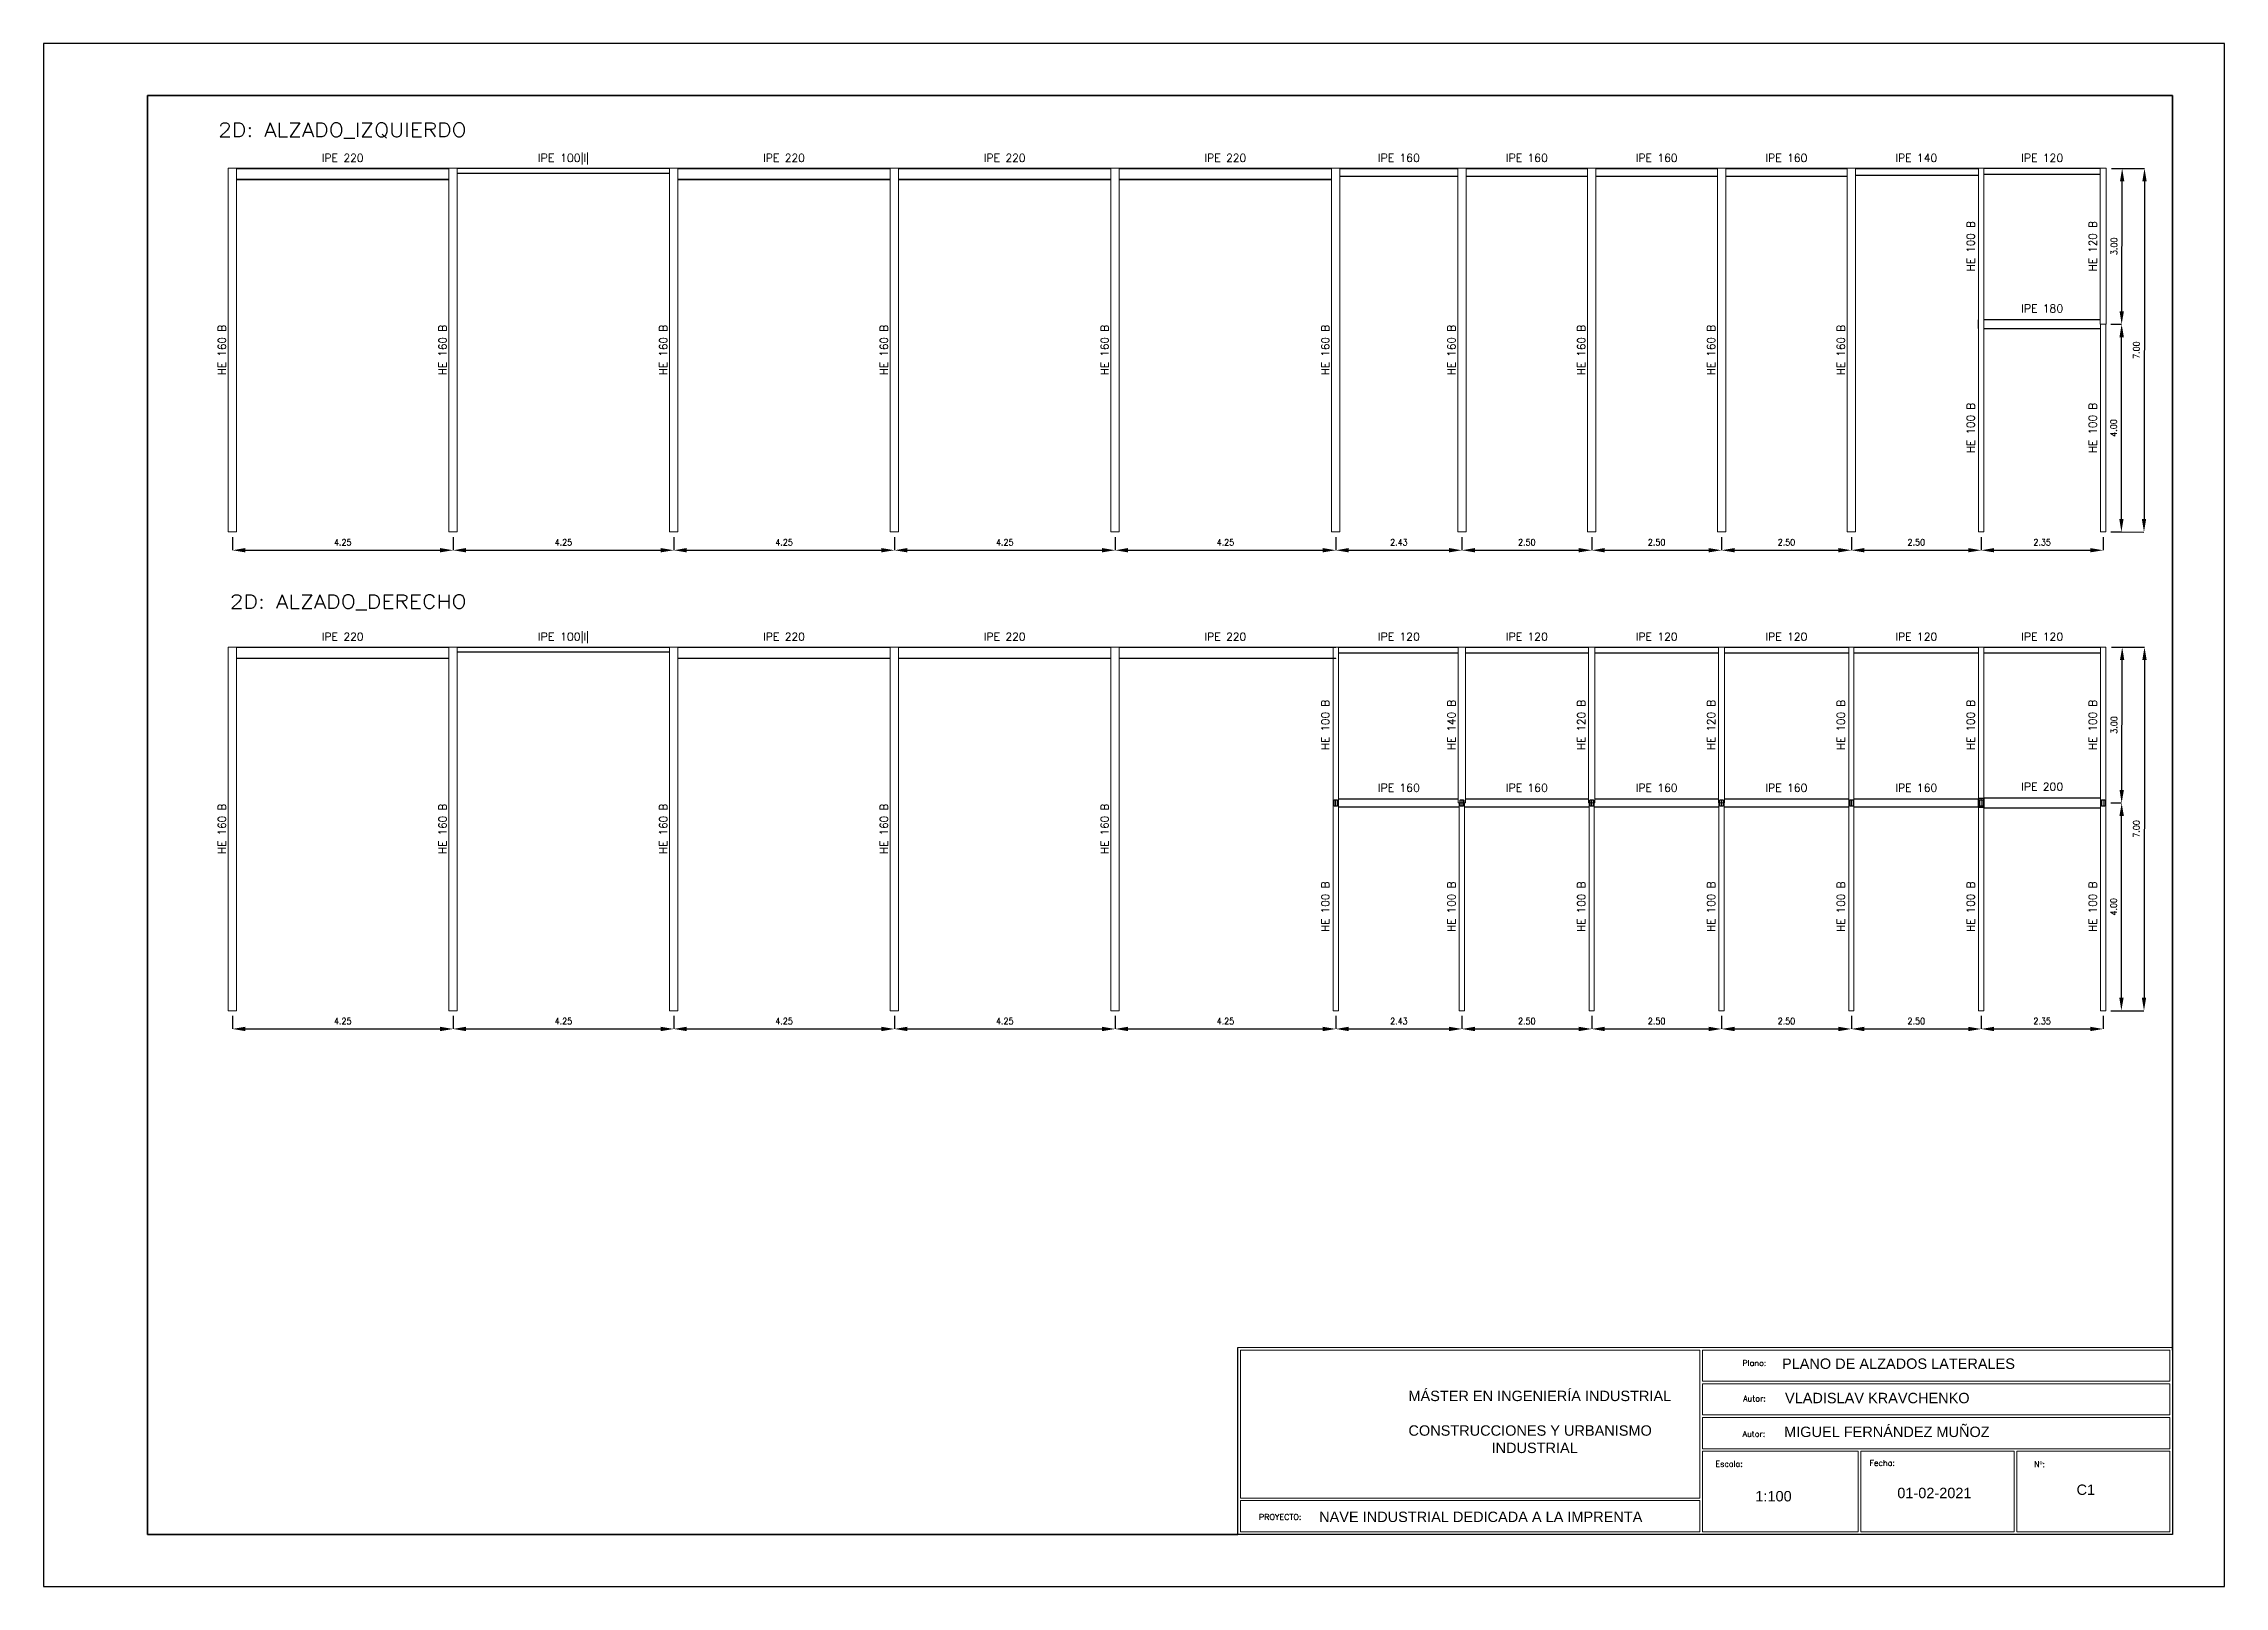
# Model space of a CAD drawing. Header units: inches. Extents: x 72863 to 73068, y 49095 to 49225.
# Drawn here: x 72862.71 to 72904.71, y 49127.89 to 49157.59 of the extents above; entities that cross this region are included whole.
import ezdxf
from ezdxf.enums import TextEntityAlignment as Align

# ---------------------------------------------------------------- set-up
doc = ezdxf.new("R2010")
doc.units = ezdxf.units.IN
doc.layers.get('0').update_dxf_attribs({"lineweight": 15})
for name, color, linetype, lineweight in [('BARRAS_DE_ACERO', 7, 'Continuous', 9), ('Cotas', 200, 'Continuous', 9), ('REFERENCIA_DE_LAS_BARRAS', 2, 'Continuous', 9), ('TITULOS', 9, 'Continuous', 9)]:
    doc.layers.add(name, color=color, linetype=linetype, lineweight=lineweight)
doc.layers.add('VG', color=7, linetype='Continuous')
doc.styles.add('80-100', font='romans.shx', dxfattribs={"width": 0.9, "height": 0.125})
doc.styles.add('CYPETXT', font='romans__.ttf', dxfattribs={"height": 0.2})
doc.styles.get("Standard").update_dxf_attribs({"font": 'arial.ttf'})
doc.dimstyles.new('Copia de 100_conlineas', dxfattribs={"dimtxt": 0.125, "dimasz": 0.25, "dimexe": 0, "dimexo": 0.1, "dimgap": 0.09, "dimtad": 1, "dimzin": 4, "dimdsep": 46, "dimtxsty": '80-100', "dimcen": 0.1, "dimclrd": 256, "dimclre": 256, "dimclrt": 256, "dimadec": 0, "dimazin": 0, "dimtfac": 1, "dimtix": 1, "dimtmove": 2, "dimatfit": 3, "dimfxl": 1, "dimtvp": 1.058824, "dimtolj": 1, "dimtzin": 1, "dimarcsym": 0})

msp = doc.modelspace()

# ---------------------------------------------------------------- texts
at = {"char_height": 0.2, "attachment_point": 1}
for s, width, insert in [('PLANO DE ALZADOS LATERALES', 7.513777, (72896.1899, 49132.2799)), ('1:100', 2.031377, (72895.6778, 49129.7291)), ('C1', 2.031377, (72901.8628, 49129.854))]:
    msp.add_mtext_dynamic_manual_height_columns(s, width=width, gutter_width=1, heights=[0], dxfattribs=dict(at, insert=insert))
at = {"layer": 'REFERENCIA_DE_LAS_BARRAS', "style": 'CYPETXT'}
for s, width, p, p2 in [('IPE 220', 0.843848, (72868.0681, 49155.3167), (72868.8736, 49155.3167)), ('IPE 100|I|', 0.866214, (72872.2281, 49155.3167), (72873.2136, 49155.3167)), ('IPE 220', 0.843848, (72876.5681, 49155.3167), (72877.3736, 49155.3167)), ('IPE 220', 0.843848, (72880.8181, 49155.3167), (72881.6236, 49155.3167)), ('IPE 220', 0.843848, (72885.0681, 49155.3167), (72885.8736, 49155.3167)), ('IPE 160', 0.843848, (72888.4081, 49155.3167), (72889.2136, 49155.3167)), ('IPE 160', 0.843848, (72890.8731, 49155.3167), (72891.6786, 49155.3167)), ('IPE 160', 0.843848, (72893.3731, 49155.3167), (72894.1786, 49155.3167)), ('IPE 160', 0.843848, (72895.8731, 49155.3167), (72896.6786, 49155.3167)), ('IPE 140', 0.843848, (72898.3731, 49155.3167), (72899.1786, 49155.3167)), ('IPE 120', 0.843848, (72900.7981, 49155.3167), (72901.6036, 49155.3167)), ('IPE 180', 0.843848, (72900.7981, 49152.4175), (72901.6036, 49152.4175)), ('IPE 220', 0.843848, (72868.0681, 49146.0998), (72868.8736, 49146.0998)), ('IPE 100|I|', 0.866214, (72872.2281, 49146.0998), (72873.2136, 49146.0998)), ('IPE 220', 0.843848, (72876.5681, 49146.0998), (72877.3736, 49146.0998)), ('IPE 220', 0.843848, (72880.8181, 49146.0998), (72881.6236, 49146.0998)), ('IPE 220', 0.843848, (72885.0681, 49146.0998), (72885.8736, 49146.0998)), ('IPE 120', 0.843848, (72888.4081, 49146.0998), (72889.2136, 49146.0998)), ('IPE 120', 0.843848, (72890.8731, 49146.0998), (72891.6786, 49146.0998)), ('IPE 120', 0.843848, (72893.3731, 49146.0998), (72894.1786, 49146.0998)), ('IPE 120', 0.843848, (72895.8731, 49146.0998), (72896.6786, 49146.0998)), ('IPE 120', 0.843848, (72898.3731, 49146.0998), (72899.1786, 49146.0998)), ('IPE 120', 0.843848, (72900.7981, 49146.0998), (72901.6036, 49146.0998)), ('IPE 200', 0.843848, (72900.7981, 49143.2116), (72901.6036, 49143.2116)), ('IPE 160', 0.843848, (72888.4081, 49143.1897), (72889.2136, 49143.1897)), ('IPE 160', 0.843848, (72890.8731, 49143.1897), (72891.6786, 49143.1897)), ('IPE 160', 0.843848, (72893.3731, 49143.1897), (72894.1786, 49143.1897)), ('IPE 160', 0.843848, (72895.8731, 49143.1897), (72896.6786, 49143.1897)), ('IPE 160', 0.843848, (72898.3731, 49143.1897), (72899.1786, 49143.1897))]:
    msp.add_text(s, height=0.15333, dxfattribs=dict(at, width=width)).set_placement(p, p2, align=Align.FIT)
at = {"layer": 'REFERENCIA_DE_LAS_BARRAS', "style": 'CYPETXT', "width": 0.77604}
for s, p, p2 in [('HE 100 B', (72899.9017, 49153.2088), (72899.9017, 49154.1763)), ('HE 120 B', (72902.2517, 49153.2088), (72902.2517, 49154.1763)), ('HE 160 B', (72866.2217, 49151.2088), (72866.2217, 49152.1763)), ('HE 160 B', (72870.4717, 49151.2088), (72870.4717, 49152.1763)), ('HE 160 B', (72874.7217, 49151.2088), (72874.7217, 49152.1763)), ('HE 160 B', (72878.9717, 49151.2088), (72878.9717, 49152.1763)), ('HE 160 B', (72883.2217, 49151.2088), (72883.2217, 49152.1763)), ('HE 160 B', (72887.4717, 49151.2088), (72887.4717, 49152.1763)), ('HE 160 B', (72889.9017, 49151.2088), (72889.9017, 49152.1763)), ('HE 160 B', (72892.4017, 49151.2088), (72892.4017, 49152.1763)), ('HE 160 B', (72894.9017, 49151.2088), (72894.9017, 49152.1763)), ('HE 160 B', (72897.4017, 49151.2088), (72897.4017, 49152.1763)), ('HE 100 B', (72899.9017, 49149.7088), (72899.9017, 49150.6763)), ('HE 100 B', (72902.2517, 49149.7088), (72902.2517, 49150.6763)), ('HE 100 B', (72887.4717, 49143.9919), (72887.4717, 49144.9594)), ('HE 140 B', (72889.9017, 49143.9919), (72889.9017, 49144.9594)), ('HE 120 B', (72892.4017, 49143.9919), (72892.4017, 49144.9594)), ('HE 120 B', (72894.9017, 49143.9919), (72894.9017, 49144.9594)), ('HE 100 B', (72897.4017, 49143.9919), (72897.4017, 49144.9594)), ('HE 100 B', (72899.9017, 49143.9919), (72899.9017, 49144.9594)), ('HE 100 B', (72902.2517, 49143.9919), (72902.2517, 49144.9594)), ('HE 160 B', (72866.2217, 49141.9919), (72866.2217, 49142.9594)), ('HE 160 B', (72870.4717, 49141.9919), (72870.4717, 49142.9594)), ('HE 160 B', (72874.7217, 49141.9919), (72874.7217, 49142.9594)), ('HE 160 B', (72878.9717, 49141.9919), (72878.9717, 49142.9594)), ('HE 160 B', (72883.2217, 49141.9919), (72883.2217, 49142.9594)), ('HE 100 B', (72887.4717, 49140.4919), (72887.4717, 49141.4594)), ('HE 100 B', (72889.9017, 49140.4919), (72889.9017, 49141.4594)), ('HE 100 B', (72892.4017, 49140.4919), (72892.4017, 49141.4594)), ('HE 100 B', (72894.9017, 49140.4919), (72894.9017, 49141.4594)), ('HE 100 B', (72897.4017, 49140.4919), (72897.4017, 49141.4594)), ('HE 100 B', (72899.9017, 49140.4919), (72899.9017, 49141.4594)), ('HE 100 B', (72902.2517, 49140.4919), (72902.2517, 49141.4594))]:
    msp.add_text(s, height=0.15333, rotation=90, dxfattribs=at).set_placement(p, p2, align=Align.FIT)
at = {"layer": 'TITULOS', "style": 'CYPETXT'}
for s, width, p, p2 in [('2D: ALZADO_IZQUIERDO', 0.992428, (72866.0708, 49155.8008), (72870.8588, 49155.8008)), ('2D: ALZADO_DERECHO', 0.981538, (72866.295, 49146.7178), (72870.859, 49146.7178))]:
    msp.add_text(s, height=0.266667, dxfattribs=dict(at, width=width)).set_placement(p, p2, align=Align.FIT)

# ---------------------------------------------------------------- blocks, each defined once
blk = doc.blocks.new('PLANTILLA')
for p, q in [((72903.71, 49199.611), (72885.71, 49199.611)), ((72885.71, 49199.611), (72885.71, 49196.011)), ((72885.76, 49196.711), (72885.76, 49199.561)), ((72885.76, 49199.561), (72894.61, 49199.561)), ((72894.61, 49199.561), (72894.61, 49198.911)), ((72894.66, 49199.561), (72903.66, 49199.561)), ((72894.66, 49198.961), (72894.66, 49199.561)), ((72903.66, 49199.561), (72903.66, 49198.961)), ((72903.71, 49196.011), (72903.71, 49199.611)), ((72894.61, 49198.911), (72894.61, 49198.261)), ((72903.66, 49198.961), (72894.66, 49198.961)), ((72894.66, 49198.911), (72903.66, 49198.911)), ((72894.66, 49198.311), (72894.66, 49198.911)), ((72903.66, 49198.911), (72903.66, 49198.311)), ((72894.61, 49198.261), (72894.61, 49197.611)), ((72903.66, 49198.311), (72894.66, 49198.311)), ((72894.66, 49198.261), (72903.66, 49198.261)), ((72894.66, 49197.661), (72894.66, 49198.261)), ((72903.66, 49198.261), (72903.66, 49197.661)), ((72894.61, 49197.611), (72894.61, 49196.711)), ((72903.66, 49197.661), (72894.66, 49197.661)), ((72894.66, 49197.611), (72897.66, 49197.611)), ((72894.66, 49197.611), (72894.66, 49196.061)), ((72897.66, 49196.061), (72897.66, 49197.611)), ((72897.71, 49197.611), (72900.66, 49197.611)), ((72897.71, 49196.061), (72897.71, 49197.611)), ((72900.66, 49196.061), (72900.66, 49197.611)), ((72900.71, 49197.611), (72903.66, 49197.611)), ((72900.71, 49196.061), (72900.71, 49197.611)), ((72903.66, 49197.611), (72903.66, 49196.061)), ((72885.76, 49196.711), (72894.61, 49196.711)), ((72885.76, 49196.061), (72885.76, 49196.661)), ((72894.61, 49196.661), (72885.76, 49196.661)), ((72894.61, 49196.661), (72894.61, 49196.061)), ((72885.71, 49196.011), (72903.71, 49196.011)), ((72894.61, 49196.061), (72885.76, 49196.061)), ((72897.66, 49196.061), (72894.66, 49196.061)), ((72900.66, 49196.061), (72897.71, 49196.061)), ((72903.66, 49196.061), (72900.71, 49196.061))]:
    blk.add_line(p, q)
at = {"layer": 'VG'}
for p, q in [((72904.71, 49224.711), (72862.71, 49224.711)), ((72862.71, 49224.711), (72862.71, 49195.011)), ((72904.71, 49195.011), (72904.71, 49224.711)), ((72864.71, 49196.011), (72864.71, 49223.711)), ((72864.71, 49223.711), (72903.71, 49223.711)), ((72903.71, 49223.711), (72903.71, 49196.011)), ((72903.71, 49196.011), (72864.71, 49196.011)), ((72862.71, 49195.011), (72904.71, 49195.011))]:
    blk.add_line(p, q, dxfattribs=at)
blk.add_lwpolyline([(72903.71, 49199.561), (72903.71, 49223.711), (72864.71, 49223.711), (72864.71, 49196.011), (72885.71, 49196.011), (72885.71, 49199.611)], dxfattribs=at)
at = {"char_height": 0.11204, "attachment_point": 1}
for s, insert in [('{\\Fsimplex8|c0;Plano:}', (72895.427, 49199.367)), ('{\\Fsimplex8|c0;Autor:}', (72895.441, 49198.685)), ('{\\Fsimplex8|c0;Autor:}', (72895.43, 49198.002)), ('{\\Fsimplex8|c0;Escala:}', (72894.907, 49197.426)), ('{\\Fsimplex8|c0;Fecha:}', (72897.875, 49197.443)), ('{\\Fsimplex8|c0;Nº:}', (72901.047, 49197.419)), ('{\\Fsimplex8|c0;PROYECTO:}', (72886.117, 49196.403))]:
    blk.add_mtext(s, dxfattribs=dict(at, insert=insert))
at = {"char_height": 0.2, "attachment_point": 1}
for s, width, insert in [('MÁSTER EN INGENIERÍA INDUSTRIAL\\P\\PCONSTRUCCIONES Y URBANISMO\\P^I^IINDUSTRIAL', 5.52485, (72888.996, 49198.778)), ('VLADISLAV KRAVCHENKO', 6.14205, (72896.248, 49198.737)), ('MIGUEL FERNÁNDEZ MUÑOZ', 6.14205, (72896.231, 49198.086)), ('01-02-2021', 2.08938, (72898.411, 49196.909)), ('NAVE INDUSTRIAL DEDICADA A LA IMPRENTA', 6.85352, (72887.276, 49196.45))]:
    blk.add_mtext_dynamic_manual_height_columns(s, width=width, gutter_width=1, heights=[0], dxfattribs=dict(at, insert=insert))
blk = doc.blocks.new('*D184')
at = {"layer": 'Cotas', "lineweight": -2, "transparency": 16777216}
for p, q in [((72902.536, 49155.192), (72903.172, 49155.191)), ((72903.172, 49154.941), (72903.163, 49148.441)), ((72902.526, 49148.192), (72903.162, 49148.191))]:
    blk.add_line(p, q, dxfattribs=at)
at = {"layer": 'Cotas', "transparency": 16777216}
for points in [[(72903.13, 49154.942), (72903.214, 49154.941), (72903.172, 49155.191)], [(72903.121, 49148.442), (72903.204, 49148.441), (72903.162, 49148.191)]]:
    blk.add_solid(points, dxfattribs=at)
at = {"layer": 'Defpoints', "color": 0, "transparency": 16777216}
for p in [(72902.436, 49155.193), (72902.426, 49148.193), (72903.162, 49148.191)]:
    blk.add_point(p, dxfattribs=at)
at = {"layer": 'Cotas', "transparency": 16777216, "insert": (72903.015, 49151.692), "char_height": 0.125, "attachment_point": 5, "rotation": 89.9181, "style": '80-100'}
blk.add_mtext('\\A1;7.00', dxfattribs=at)
blk = doc.blocks.new('*D185')
at = {"layer": 'Cotas', "lineweight": -2, "transparency": 16777216}
for p, q in [((72902.531, 49152.192), (72902.732, 49152.192)), ((72902.728, 49148.442), (72902.732, 49151.942)), ((72902.526, 49148.192), (72902.727, 49148.192))]:
    blk.add_line(p, q, dxfattribs=at)
at = {"layer": 'Cotas', "transparency": 16777216}
for points in [[(72902.69, 49151.942), (72902.774, 49151.942), (72902.732, 49152.192)], [(72902.686, 49148.442), (72902.769, 49148.442), (72902.727, 49148.192)]]:
    blk.add_solid(points, dxfattribs=at)
at = {"layer": 'Defpoints', "color": 0, "transparency": 16777216}
for p in [(72902.431, 49152.193), (72902.732, 49152.192), (72902.426, 49148.193)]:
    blk.add_point(p, dxfattribs=at)
at = {"layer": 'Cotas', "transparency": 16777216, "insert": (72902.577, 49150.192), "char_height": 0.125, "attachment_point": 5, "rotation": 89.9284, "style": '80-100'}
blk.add_mtext('\\A1;4.00', dxfattribs=at)
blk = doc.blocks.new('*D186')
at = {"layer": 'Cotas', "lineweight": -2, "transparency": 16777216}
for p, q in [((72902.536, 49155.192), (72902.742, 49155.191)), ((72902.733, 49152.441), (72902.741, 49154.941)), ((72902.526, 49152.192), (72902.732, 49152.191))]:
    blk.add_line(p, q, dxfattribs=at)
at = {"layer": 'Cotas', "transparency": 16777216}
for points in [[(72902.7, 49154.942), (72902.783, 49154.941), (72902.742, 49155.191)], [(72902.691, 49152.442), (72902.775, 49152.441), (72902.732, 49152.191)]]:
    blk.add_solid(points, dxfattribs=at)
at = {"layer": 'Defpoints', "color": 0, "transparency": 16777216}
for p in [(72902.436, 49155.193), (72902.742, 49155.191), (72902.426, 49152.193)]:
    blk.add_point(p, dxfattribs=at)
at = {"layer": 'Cotas', "transparency": 16777216, "insert": (72902.585, 49153.692), "char_height": 0.125, "attachment_point": 5, "rotation": 89.809, "style": '80-100'}
blk.add_mtext('\\A1;3.00', dxfattribs=at)
blk = doc.blocks.new('*D187')
at = {"layer": 'Cotas', "lineweight": -2, "transparency": 16777216}
for p, q in [((72866.346, 49148.093), (72866.346, 49147.84)), ((72870.596, 49148.093), (72870.596, 49147.84)), ((72866.596, 49147.84), (72870.346, 49147.84))]:
    blk.add_line(p, q, dxfattribs=at)
at = {"layer": 'Cotas', "transparency": 16777216}
for points in [[(72866.596, 49147.882), (72866.596, 49147.799), (72866.346, 49147.84)], [(72870.346, 49147.882), (72870.346, 49147.799), (72870.596, 49147.84)]]:
    blk.add_solid(points, dxfattribs=at)
at = {"layer": 'Defpoints', "color": 0, "transparency": 16777216}
for p in [(72866.346, 49148.193), (72870.596, 49148.193), (72870.596, 49147.84)]:
    blk.add_point(p, dxfattribs=at)
at = {"layer": 'Cotas', "transparency": 16777216, "insert": (72868.471, 49147.993), "char_height": 0.125, "attachment_point": 5, "style": '80-100'}
blk.add_mtext('\\A1;4.25', dxfattribs=at)
blk = doc.blocks.new('*D188')
at = {"layer": 'Cotas', "lineweight": -2, "transparency": 16777216}
for p, q in [((72870.596, 49148.093), (72870.596, 49147.84)), ((72874.846, 49148.093), (72874.846, 49147.84)), ((72870.846, 49147.84), (72874.596, 49147.84))]:
    blk.add_line(p, q, dxfattribs=at)
at = {"layer": 'Cotas', "transparency": 16777216}
for points in [[(72870.846, 49147.882), (72870.846, 49147.799), (72870.596, 49147.84)], [(72874.596, 49147.882), (72874.596, 49147.799), (72874.846, 49147.84)]]:
    blk.add_solid(points, dxfattribs=at)
at = {"layer": 'Defpoints', "color": 0, "transparency": 16777216}
for p in [(72870.596, 49148.193), (72874.846, 49148.193), (72874.846, 49147.84)]:
    blk.add_point(p, dxfattribs=at)
at = {"layer": 'Cotas', "transparency": 16777216, "insert": (72872.721, 49147.993), "char_height": 0.125, "attachment_point": 5, "style": '80-100'}
blk.add_mtext('\\A1;4.25', dxfattribs=at)
blk = doc.blocks.new('*D189')
at = {"layer": 'Cotas', "lineweight": -2, "transparency": 16777216}
for p, q in [((72874.846, 49148.093), (72874.846, 49147.84)), ((72879.096, 49148.093), (72879.096, 49147.84)), ((72875.096, 49147.84), (72878.846, 49147.84))]:
    blk.add_line(p, q, dxfattribs=at)
at = {"layer": 'Cotas', "transparency": 16777216}
for points in [[(72875.096, 49147.882), (72875.096, 49147.799), (72874.846, 49147.84)], [(72878.846, 49147.882), (72878.846, 49147.799), (72879.096, 49147.84)]]:
    blk.add_solid(points, dxfattribs=at)
at = {"layer": 'Defpoints', "color": 0, "transparency": 16777216}
for p in [(72874.846, 49148.193), (72879.096, 49148.193), (72879.096, 49147.84)]:
    blk.add_point(p, dxfattribs=at)
at = {"layer": 'Cotas', "transparency": 16777216, "insert": (72876.971, 49147.993), "char_height": 0.125, "attachment_point": 5, "style": '80-100'}
blk.add_mtext('\\A1;4.25', dxfattribs=at)
blk = doc.blocks.new('*D190')
at = {"layer": 'Cotas', "lineweight": -2, "transparency": 16777216}
for p, q in [((72879.096, 49148.093), (72879.096, 49147.84)), ((72883.346, 49148.093), (72883.346, 49147.84)), ((72879.346, 49147.84), (72883.096, 49147.84))]:
    blk.add_line(p, q, dxfattribs=at)
at = {"layer": 'Cotas', "transparency": 16777216}
for points in [[(72879.346, 49147.882), (72879.346, 49147.799), (72879.096, 49147.84)], [(72883.096, 49147.882), (72883.096, 49147.799), (72883.346, 49147.84)]]:
    blk.add_solid(points, dxfattribs=at)
at = {"layer": 'Defpoints', "color": 0, "transparency": 16777216}
for p in [(72879.096, 49148.193), (72883.346, 49148.193), (72883.346, 49147.84)]:
    blk.add_point(p, dxfattribs=at)
at = {"layer": 'Cotas', "transparency": 16777216, "insert": (72881.221, 49147.993), "char_height": 0.125, "attachment_point": 5, "style": '80-100'}
blk.add_mtext('\\A1;4.25', dxfattribs=at)
blk = doc.blocks.new('*D191')
at = {"layer": 'Cotas', "lineweight": -2, "transparency": 16777216}
for p, q in [((72883.346, 49148.093), (72883.346, 49147.84)), ((72887.596, 49148.093), (72887.596, 49147.84)), ((72883.596, 49147.84), (72887.346, 49147.84))]:
    blk.add_line(p, q, dxfattribs=at)
at = {"layer": 'Cotas', "transparency": 16777216}
for points in [[(72883.596, 49147.882), (72883.596, 49147.799), (72883.346, 49147.84)], [(72887.346, 49147.882), (72887.346, 49147.799), (72887.596, 49147.84)]]:
    blk.add_solid(points, dxfattribs=at)
at = {"layer": 'Defpoints', "color": 0, "transparency": 16777216}
for p in [(72883.346, 49148.193), (72887.596, 49148.193), (72887.596, 49147.84)]:
    blk.add_point(p, dxfattribs=at)
at = {"layer": 'Cotas', "transparency": 16777216, "insert": (72885.471, 49147.993), "char_height": 0.125, "attachment_point": 5, "style": '80-100'}
blk.add_mtext('\\A1;4.25', dxfattribs=at)
blk = doc.blocks.new('*D192')
at = {"layer": 'Cotas', "lineweight": -2, "transparency": 16777216}
for p, q in [((72887.596, 49148.093), (72887.596, 49147.84)), ((72890.026, 49148.093), (72890.026, 49147.84)), ((72887.846, 49147.84), (72889.776, 49147.84))]:
    blk.add_line(p, q, dxfattribs=at)
at = {"layer": 'Cotas', "transparency": 16777216}
for points in [[(72887.846, 49147.882), (72887.846, 49147.799), (72887.596, 49147.84)], [(72889.776, 49147.882), (72889.776, 49147.799), (72890.026, 49147.84)]]:
    blk.add_solid(points, dxfattribs=at)
at = {"layer": 'Defpoints', "color": 0, "transparency": 16777216}
for p in [(72887.596, 49148.193), (72890.026, 49148.193), (72890.026, 49147.84)]:
    blk.add_point(p, dxfattribs=at)
at = {"layer": 'Cotas', "transparency": 16777216, "insert": (72888.811, 49147.993), "char_height": 0.125, "attachment_point": 5, "style": '80-100'}
blk.add_mtext('\\A1;2.43', dxfattribs=at)
blk = doc.blocks.new('*D193')
at = {"layer": 'Cotas', "lineweight": -2, "transparency": 16777216}
for p, q in [((72890.026, 49148.093), (72890.026, 49147.84)), ((72892.526, 49148.093), (72892.526, 49147.84)), ((72890.276, 49147.84), (72892.276, 49147.84))]:
    blk.add_line(p, q, dxfattribs=at)
at = {"layer": 'Cotas', "transparency": 16777216}
for points in [[(72890.276, 49147.882), (72890.276, 49147.799), (72890.026, 49147.84)], [(72892.276, 49147.882), (72892.276, 49147.799), (72892.526, 49147.84)]]:
    blk.add_solid(points, dxfattribs=at)
at = {"layer": 'Defpoints', "color": 0, "transparency": 16777216}
for p in [(72890.026, 49148.193), (72892.526, 49148.193), (72892.526, 49147.84)]:
    blk.add_point(p, dxfattribs=at)
at = {"layer": 'Cotas', "transparency": 16777216, "insert": (72891.276, 49147.993), "char_height": 0.125, "attachment_point": 5, "style": '80-100'}
blk.add_mtext('\\A1;2.50', dxfattribs=at)
blk = doc.blocks.new('*D194')
at = {"layer": 'Cotas', "lineweight": -2, "transparency": 16777216}
for p, q in [((72892.526, 49148.093), (72892.526, 49147.84)), ((72895.026, 49148.093), (72895.026, 49147.84)), ((72892.776, 49147.84), (72894.776, 49147.84))]:
    blk.add_line(p, q, dxfattribs=at)
at = {"layer": 'Cotas', "transparency": 16777216}
for points in [[(72892.776, 49147.882), (72892.776, 49147.799), (72892.526, 49147.84)], [(72894.776, 49147.882), (72894.776, 49147.799), (72895.026, 49147.84)]]:
    blk.add_solid(points, dxfattribs=at)
at = {"layer": 'Defpoints', "color": 0, "transparency": 16777216}
for p in [(72892.526, 49148.193), (72895.026, 49148.193), (72895.026, 49147.84)]:
    blk.add_point(p, dxfattribs=at)
at = {"layer": 'Cotas', "transparency": 16777216, "insert": (72893.776, 49147.993), "char_height": 0.125, "attachment_point": 5, "style": '80-100'}
blk.add_mtext('\\A1;2.50', dxfattribs=at)
blk = doc.blocks.new('*D195')
at = {"layer": 'Cotas', "lineweight": -2, "transparency": 16777216}
for p, q in [((72895.026, 49148.093), (72895.026, 49147.84)), ((72897.526, 49148.093), (72897.526, 49147.84)), ((72895.276, 49147.84), (72897.276, 49147.84))]:
    blk.add_line(p, q, dxfattribs=at)
at = {"layer": 'Cotas', "transparency": 16777216}
for points in [[(72895.276, 49147.882), (72895.276, 49147.799), (72895.026, 49147.84)], [(72897.276, 49147.882), (72897.276, 49147.799), (72897.526, 49147.84)]]:
    blk.add_solid(points, dxfattribs=at)
at = {"layer": 'Defpoints', "color": 0, "transparency": 16777216}
for p in [(72895.026, 49148.193), (72897.526, 49148.193), (72897.526, 49147.84)]:
    blk.add_point(p, dxfattribs=at)
at = {"layer": 'Cotas', "transparency": 16777216, "insert": (72896.276, 49147.993), "char_height": 0.125, "attachment_point": 5, "style": '80-100'}
blk.add_mtext('\\A1;2.50', dxfattribs=at)
blk = doc.blocks.new('*D196')
at = {"layer": 'Cotas', "lineweight": -2, "transparency": 16777216}
for p, q in [((72897.526, 49148.093), (72897.526, 49147.84)), ((72900.026, 49148.093), (72900.026, 49147.84)), ((72897.776, 49147.84), (72899.776, 49147.84))]:
    blk.add_line(p, q, dxfattribs=at)
at = {"layer": 'Cotas', "transparency": 16777216}
for points in [[(72897.776, 49147.882), (72897.776, 49147.799), (72897.526, 49147.84)], [(72899.776, 49147.882), (72899.776, 49147.799), (72900.026, 49147.84)]]:
    blk.add_solid(points, dxfattribs=at)
at = {"layer": 'Defpoints', "color": 0, "transparency": 16777216}
for p in [(72897.526, 49148.193), (72900.026, 49148.193), (72900.026, 49147.84)]:
    blk.add_point(p, dxfattribs=at)
at = {"layer": 'Cotas', "transparency": 16777216, "insert": (72898.776, 49147.993), "char_height": 0.125, "attachment_point": 5, "style": '80-100'}
blk.add_mtext('\\A1;2.50', dxfattribs=at)
blk = doc.blocks.new('*D197')
at = {"layer": 'Cotas', "lineweight": -2, "transparency": 16777216}
for p, q in [((72900.026, 49148.093), (72900.026, 49147.84)), ((72902.376, 49148.093), (72902.376, 49147.84)), ((72900.276, 49147.84), (72902.126, 49147.84))]:
    blk.add_line(p, q, dxfattribs=at)
at = {"layer": 'Cotas', "transparency": 16777216}
for points in [[(72900.276, 49147.882), (72900.276, 49147.799), (72900.026, 49147.84)], [(72902.126, 49147.882), (72902.126, 49147.799), (72902.376, 49147.84)]]:
    blk.add_solid(points, dxfattribs=at)
at = {"layer": 'Defpoints', "color": 0, "transparency": 16777216}
for p in [(72900.026, 49148.193), (72902.376, 49148.193), (72902.376, 49147.84)]:
    blk.add_point(p, dxfattribs=at)
at = {"layer": 'Cotas', "transparency": 16777216, "insert": (72901.201, 49147.993), "char_height": 0.125, "attachment_point": 5, "style": '80-100'}
blk.add_mtext('\\A1;2.35', dxfattribs=at)
blk = doc.blocks.new('*D213')
at = {"layer": 'Cotas', "lineweight": -2, "transparency": 16777216}
for p, q in [((72902.536, 49145.976), (72903.172, 49145.975)), ((72903.172, 49145.725), (72903.163, 49139.225)), ((72902.526, 49138.976), (72903.162, 49138.975))]:
    blk.add_line(p, q, dxfattribs=at)
at = {"layer": 'Cotas', "transparency": 16777216}
for points in [[(72903.13, 49145.725), (72903.214, 49145.725), (72903.172, 49145.975)], [(72903.121, 49139.225), (72903.204, 49139.225), (72903.162, 49138.975)]]:
    blk.add_solid(points, dxfattribs=at)
at = {"layer": 'Defpoints', "color": 0, "transparency": 16777216}
for p in [(72902.436, 49145.976), (72902.426, 49138.976), (72903.162, 49138.975)]:
    blk.add_point(p, dxfattribs=at)
at = {"layer": 'Cotas', "transparency": 16777216, "insert": (72903.015, 49142.475), "char_height": 0.125, "attachment_point": 5, "rotation": 89.9181, "style": '80-100'}
blk.add_mtext('\\A1;7.00', dxfattribs=at)
blk = doc.blocks.new('*D214')
at = {"layer": 'Cotas', "lineweight": -2, "transparency": 16777216}
for p, q in [((72902.531, 49142.976), (72902.732, 49142.976)), ((72902.728, 49139.226), (72902.732, 49142.726)), ((72902.526, 49138.976), (72902.727, 49138.976))]:
    blk.add_line(p, q, dxfattribs=at)
at = {"layer": 'Cotas', "transparency": 16777216}
for points in [[(72902.69, 49142.726), (72902.774, 49142.726), (72902.732, 49142.976)], [(72902.686, 49139.226), (72902.769, 49139.226), (72902.727, 49138.976)]]:
    blk.add_solid(points, dxfattribs=at)
at = {"layer": 'Defpoints', "color": 0, "transparency": 16777216}
for p in [(72902.431, 49142.976), (72902.732, 49142.976), (72902.426, 49138.976)]:
    blk.add_point(p, dxfattribs=at)
at = {"layer": 'Cotas', "transparency": 16777216, "insert": (72902.577, 49140.976), "char_height": 0.125, "attachment_point": 5, "rotation": 89.9284, "style": '80-100'}
blk.add_mtext('\\A1;4.00', dxfattribs=at)
blk = doc.blocks.new('*D215')
at = {"layer": 'Cotas', "lineweight": -2, "transparency": 16777216}
for p, q in [((72902.536, 49145.976), (72902.742, 49145.975)), ((72902.733, 49143.225), (72902.741, 49145.725)), ((72902.526, 49142.976), (72902.732, 49142.975))]:
    blk.add_line(p, q, dxfattribs=at)
at = {"layer": 'Cotas', "transparency": 16777216}
for points in [[(72902.7, 49145.725), (72902.783, 49145.725), (72902.742, 49145.975)], [(72902.691, 49143.225), (72902.775, 49143.225), (72902.732, 49142.975)]]:
    blk.add_solid(points, dxfattribs=at)
at = {"layer": 'Defpoints', "color": 0, "transparency": 16777216}
for p in [(72902.436, 49145.976), (72902.742, 49145.975), (72902.426, 49142.976)]:
    blk.add_point(p, dxfattribs=at)
at = {"layer": 'Cotas', "transparency": 16777216, "insert": (72902.585, 49144.475), "char_height": 0.125, "attachment_point": 5, "rotation": 89.809, "style": '80-100'}
blk.add_mtext('\\A1;3.00', dxfattribs=at)
blk = doc.blocks.new('*D216')
at = {"layer": 'Cotas', "lineweight": -2, "transparency": 16777216}
for p, q in [((72866.346, 49138.876), (72866.346, 49138.624)), ((72870.596, 49138.876), (72870.596, 49138.624)), ((72866.596, 49138.624), (72870.346, 49138.624))]:
    blk.add_line(p, q, dxfattribs=at)
at = {"layer": 'Cotas', "transparency": 16777216}
for points in [[(72866.596, 49138.666), (72866.596, 49138.582), (72866.346, 49138.624)], [(72870.346, 49138.666), (72870.346, 49138.582), (72870.596, 49138.624)]]:
    blk.add_solid(points, dxfattribs=at)
at = {"layer": 'Defpoints', "color": 0, "transparency": 16777216}
for p in [(72866.346, 49138.976), (72870.596, 49138.976), (72870.596, 49138.624)]:
    blk.add_point(p, dxfattribs=at)
at = {"layer": 'Cotas', "transparency": 16777216, "insert": (72868.471, 49138.776), "char_height": 0.125, "attachment_point": 5, "style": '80-100'}
blk.add_mtext('\\A1;4.25', dxfattribs=at)
blk = doc.blocks.new('*D217')
at = {"layer": 'Cotas', "lineweight": -2, "transparency": 16777216}
for p, q in [((72870.596, 49138.876), (72870.596, 49138.624)), ((72874.846, 49138.876), (72874.846, 49138.624)), ((72870.846, 49138.624), (72874.596, 49138.624))]:
    blk.add_line(p, q, dxfattribs=at)
at = {"layer": 'Cotas', "transparency": 16777216}
for points in [[(72870.846, 49138.666), (72870.846, 49138.582), (72870.596, 49138.624)], [(72874.596, 49138.666), (72874.596, 49138.582), (72874.846, 49138.624)]]:
    blk.add_solid(points, dxfattribs=at)
at = {"layer": 'Defpoints', "color": 0, "transparency": 16777216}
for p in [(72870.596, 49138.976), (72874.846, 49138.976), (72874.846, 49138.624)]:
    blk.add_point(p, dxfattribs=at)
at = {"layer": 'Cotas', "transparency": 16777216, "insert": (72872.721, 49138.776), "char_height": 0.125, "attachment_point": 5, "style": '80-100'}
blk.add_mtext('\\A1;4.25', dxfattribs=at)
blk = doc.blocks.new('*D218')
at = {"layer": 'Cotas', "lineweight": -2, "transparency": 16777216}
for p, q in [((72874.846, 49138.876), (72874.846, 49138.624)), ((72879.096, 49138.876), (72879.096, 49138.624)), ((72875.096, 49138.624), (72878.846, 49138.624))]:
    blk.add_line(p, q, dxfattribs=at)
at = {"layer": 'Cotas', "transparency": 16777216}
for points in [[(72875.096, 49138.666), (72875.096, 49138.582), (72874.846, 49138.624)], [(72878.846, 49138.666), (72878.846, 49138.582), (72879.096, 49138.624)]]:
    blk.add_solid(points, dxfattribs=at)
at = {"layer": 'Defpoints', "color": 0, "transparency": 16777216}
for p in [(72874.846, 49138.976), (72879.096, 49138.976), (72879.096, 49138.624)]:
    blk.add_point(p, dxfattribs=at)
at = {"layer": 'Cotas', "transparency": 16777216, "insert": (72876.971, 49138.776), "char_height": 0.125, "attachment_point": 5, "style": '80-100'}
blk.add_mtext('\\A1;4.25', dxfattribs=at)
blk = doc.blocks.new('*D219')
at = {"layer": 'Cotas', "lineweight": -2, "transparency": 16777216}
for p, q in [((72879.096, 49138.876), (72879.096, 49138.624)), ((72883.346, 49138.876), (72883.346, 49138.624)), ((72879.346, 49138.624), (72883.096, 49138.624))]:
    blk.add_line(p, q, dxfattribs=at)
at = {"layer": 'Cotas', "transparency": 16777216}
for points in [[(72879.346, 49138.666), (72879.346, 49138.582), (72879.096, 49138.624)], [(72883.096, 49138.666), (72883.096, 49138.582), (72883.346, 49138.624)]]:
    blk.add_solid(points, dxfattribs=at)
at = {"layer": 'Defpoints', "color": 0, "transparency": 16777216}
for p in [(72879.096, 49138.976), (72883.346, 49138.976), (72883.346, 49138.624)]:
    blk.add_point(p, dxfattribs=at)
at = {"layer": 'Cotas', "transparency": 16777216, "insert": (72881.221, 49138.776), "char_height": 0.125, "attachment_point": 5, "style": '80-100'}
blk.add_mtext('\\A1;4.25', dxfattribs=at)
blk = doc.blocks.new('*D220')
at = {"layer": 'Cotas', "lineweight": -2, "transparency": 16777216}
for p, q in [((72883.346, 49138.876), (72883.346, 49138.624)), ((72887.596, 49138.876), (72887.596, 49138.624)), ((72883.596, 49138.624), (72887.346, 49138.624))]:
    blk.add_line(p, q, dxfattribs=at)
at = {"layer": 'Cotas', "transparency": 16777216}
for points in [[(72883.596, 49138.666), (72883.596, 49138.582), (72883.346, 49138.624)], [(72887.346, 49138.666), (72887.346, 49138.582), (72887.596, 49138.624)]]:
    blk.add_solid(points, dxfattribs=at)
at = {"layer": 'Defpoints', "color": 0, "transparency": 16777216}
for p in [(72883.346, 49138.976), (72887.596, 49138.976), (72887.596, 49138.624)]:
    blk.add_point(p, dxfattribs=at)
at = {"layer": 'Cotas', "transparency": 16777216, "insert": (72885.471, 49138.776), "char_height": 0.125, "attachment_point": 5, "style": '80-100'}
blk.add_mtext('\\A1;4.25', dxfattribs=at)
blk = doc.blocks.new('*D221')
at = {"layer": 'Cotas', "lineweight": -2, "transparency": 16777216}
for p, q in [((72887.596, 49138.876), (72887.596, 49138.624)), ((72890.026, 49138.876), (72890.026, 49138.624)), ((72887.846, 49138.624), (72889.776, 49138.624))]:
    blk.add_line(p, q, dxfattribs=at)
at = {"layer": 'Cotas', "transparency": 16777216}
for points in [[(72887.846, 49138.666), (72887.846, 49138.582), (72887.596, 49138.624)], [(72889.776, 49138.666), (72889.776, 49138.582), (72890.026, 49138.624)]]:
    blk.add_solid(points, dxfattribs=at)
at = {"layer": 'Defpoints', "color": 0, "transparency": 16777216}
for p in [(72887.596, 49138.976), (72890.026, 49138.976), (72890.026, 49138.624)]:
    blk.add_point(p, dxfattribs=at)
at = {"layer": 'Cotas', "transparency": 16777216, "insert": (72888.811, 49138.776), "char_height": 0.125, "attachment_point": 5, "style": '80-100'}
blk.add_mtext('\\A1;2.43', dxfattribs=at)
blk = doc.blocks.new('*D222')
at = {"layer": 'Cotas', "lineweight": -2, "transparency": 16777216}
for p, q in [((72890.026, 49138.876), (72890.026, 49138.624)), ((72892.526, 49138.876), (72892.526, 49138.624)), ((72890.276, 49138.624), (72892.276, 49138.624))]:
    blk.add_line(p, q, dxfattribs=at)
at = {"layer": 'Cotas', "transparency": 16777216}
for points in [[(72890.276, 49138.666), (72890.276, 49138.582), (72890.026, 49138.624)], [(72892.276, 49138.666), (72892.276, 49138.582), (72892.526, 49138.624)]]:
    blk.add_solid(points, dxfattribs=at)
at = {"layer": 'Defpoints', "color": 0, "transparency": 16777216}
for p in [(72890.026, 49138.976), (72892.526, 49138.976), (72892.526, 49138.624)]:
    blk.add_point(p, dxfattribs=at)
at = {"layer": 'Cotas', "transparency": 16777216, "insert": (72891.276, 49138.776), "char_height": 0.125, "attachment_point": 5, "style": '80-100'}
blk.add_mtext('\\A1;2.50', dxfattribs=at)
blk = doc.blocks.new('*D223')
at = {"layer": 'Cotas', "lineweight": -2, "transparency": 16777216}
for p, q in [((72892.526, 49138.876), (72892.526, 49138.624)), ((72895.026, 49138.876), (72895.026, 49138.624)), ((72892.776, 49138.624), (72894.776, 49138.624))]:
    blk.add_line(p, q, dxfattribs=at)
at = {"layer": 'Cotas', "transparency": 16777216}
for points in [[(72892.776, 49138.666), (72892.776, 49138.582), (72892.526, 49138.624)], [(72894.776, 49138.666), (72894.776, 49138.582), (72895.026, 49138.624)]]:
    blk.add_solid(points, dxfattribs=at)
at = {"layer": 'Defpoints', "color": 0, "transparency": 16777216}
for p in [(72892.526, 49138.976), (72895.026, 49138.976), (72895.026, 49138.624)]:
    blk.add_point(p, dxfattribs=at)
at = {"layer": 'Cotas', "transparency": 16777216, "insert": (72893.776, 49138.776), "char_height": 0.125, "attachment_point": 5, "style": '80-100'}
blk.add_mtext('\\A1;2.50', dxfattribs=at)
blk = doc.blocks.new('*D224')
at = {"layer": 'Cotas', "lineweight": -2, "transparency": 16777216}
for p, q in [((72895.026, 49138.876), (72895.026, 49138.624)), ((72897.526, 49138.876), (72897.526, 49138.624)), ((72895.276, 49138.624), (72897.276, 49138.624))]:
    blk.add_line(p, q, dxfattribs=at)
at = {"layer": 'Cotas', "transparency": 16777216}
for points in [[(72895.276, 49138.666), (72895.276, 49138.582), (72895.026, 49138.624)], [(72897.276, 49138.666), (72897.276, 49138.582), (72897.526, 49138.624)]]:
    blk.add_solid(points, dxfattribs=at)
at = {"layer": 'Defpoints', "color": 0, "transparency": 16777216}
for p in [(72895.026, 49138.976), (72897.526, 49138.976), (72897.526, 49138.624)]:
    blk.add_point(p, dxfattribs=at)
at = {"layer": 'Cotas', "transparency": 16777216, "insert": (72896.276, 49138.776), "char_height": 0.125, "attachment_point": 5, "style": '80-100'}
blk.add_mtext('\\A1;2.50', dxfattribs=at)
blk = doc.blocks.new('*D225')
at = {"layer": 'Cotas', "lineweight": -2, "transparency": 16777216}
for p, q in [((72897.526, 49138.876), (72897.526, 49138.624)), ((72900.026, 49138.876), (72900.026, 49138.624)), ((72897.776, 49138.624), (72899.776, 49138.624))]:
    blk.add_line(p, q, dxfattribs=at)
at = {"layer": 'Cotas', "transparency": 16777216}
for points in [[(72897.776, 49138.666), (72897.776, 49138.582), (72897.526, 49138.624)], [(72899.776, 49138.666), (72899.776, 49138.582), (72900.026, 49138.624)]]:
    blk.add_solid(points, dxfattribs=at)
at = {"layer": 'Defpoints', "color": 0, "transparency": 16777216}
for p in [(72897.526, 49138.976), (72900.026, 49138.976), (72900.026, 49138.624)]:
    blk.add_point(p, dxfattribs=at)
at = {"layer": 'Cotas', "transparency": 16777216, "insert": (72898.776, 49138.776), "char_height": 0.125, "attachment_point": 5, "style": '80-100'}
blk.add_mtext('\\A1;2.50', dxfattribs=at)
blk = doc.blocks.new('*D226')
at = {"layer": 'Cotas', "lineweight": -2, "transparency": 16777216}
for p, q in [((72900.026, 49138.876), (72900.026, 49138.624)), ((72902.376, 49138.876), (72902.376, 49138.624)), ((72900.276, 49138.624), (72902.126, 49138.624))]:
    blk.add_line(p, q, dxfattribs=at)
at = {"layer": 'Cotas', "transparency": 16777216}
for points in [[(72900.276, 49138.666), (72900.276, 49138.582), (72900.026, 49138.624)], [(72902.126, 49138.666), (72902.126, 49138.582), (72902.376, 49138.624)]]:
    blk.add_solid(points, dxfattribs=at)
at = {"layer": 'Defpoints', "color": 0, "transparency": 16777216}
for p in [(72900.026, 49138.976), (72902.376, 49138.976), (72902.376, 49138.624)]:
    blk.add_point(p, dxfattribs=at)
at = {"layer": 'Cotas', "transparency": 16777216, "insert": (72901.201, 49138.776), "char_height": 0.125, "attachment_point": 5, "style": '80-100'}
blk.add_mtext('\\A1;2.35', dxfattribs=at)

# ---------------------------------------------------------------- dimensions: what is measured, and where the dimension line sits
at = {"layer": 'Cotas'}
for p1, p2, distance, picture, middle in [((72902.4358, 49155.1925), (72902.4258, 49148.1925), 0.7364, '*D184', (72903.0147, 49151.6917)), ((72902.4258, 49152.1925), (72902.4358, 49155.1925), -0.3065, '*D186', (72902.5848, 49153.692)), ((72902.4258, 49148.1925), (72902.4308, 49152.1925), -0.3015, '*D185', (72902.5773, 49150.1923)), ((72902.4358, 49145.976), (72902.4258, 49138.976), 0.7364, '*D213', (72903.0147, 49142.4751)), ((72902.4258, 49142.976), (72902.4358, 49145.976), -0.3065, '*D215', (72902.5848, 49144.4755)), ((72902.4258, 49138.976), (72902.4308, 49142.976), -0.3015, '*D214', (72902.5773, 49140.9758))]:
    dim = msp.add_aligned_dim(p1=p1, p2=p2, distance=distance, dimstyle='Copia de 100_conlineas', dxfattribs=at)
    dim.commit()
    dim.dimension.update_dxf_attribs({"geometry": picture, "text_midpoint": middle})
for base, p1, p2, picture, middle in [((72870.5958, 49147.8405), (72866.3458, 49148.1925), (72870.5958, 49148.1925), '*D187', (72868.4708, 49147.993)), ((72874.8458, 49147.8405), (72870.5958, 49148.1925), (72874.8458, 49148.1925), '*D188', (72872.7208, 49147.993)), ((72879.0958, 49147.8405), (72874.8458, 49148.1925), (72879.0958, 49148.1925), '*D189', (72876.9708, 49147.993)), ((72883.3458, 49147.8405), (72879.0958, 49148.1925), (72883.3458, 49148.1925), '*D190', (72881.2208, 49147.993)), ((72887.5958, 49147.8405), (72883.3458, 49148.1925), (72887.5958, 49148.1925), '*D191', (72885.4708, 49147.993)), ((72890.0258, 49147.8405), (72887.5958, 49148.1925), (72890.0258, 49148.1925), '*D192', (72888.8108, 49147.993)), ((72892.5258, 49147.8405), (72890.0258, 49148.1925), (72892.5258, 49148.1925), '*D193', (72891.2758, 49147.993)), ((72895.0258, 49147.8405), (72892.5258, 49148.1925), (72895.0258, 49148.1925), '*D194', (72893.7758, 49147.993)), ((72897.5258, 49147.8405), (72895.0258, 49148.1925), (72897.5258, 49148.1925), '*D195', (72896.2758, 49147.993)), ((72900.0258, 49147.8405), (72897.5258, 49148.1925), (72900.0258, 49148.1925), '*D196', (72898.7758, 49147.993)), ((72902.3758, 49147.8405), (72900.0258, 49148.1925), (72902.3758, 49148.1925), '*D197', (72901.2008, 49147.993)), ((72870.5958, 49138.6239), (72866.3458, 49138.976), (72870.5958, 49138.976), '*D216', (72868.4708, 49138.7764)), ((72874.8458, 49138.6239), (72870.5958, 49138.976), (72874.8458, 49138.976), '*D217', (72872.7208, 49138.7764)), ((72879.0958, 49138.6239), (72874.8458, 49138.976), (72879.0958, 49138.976), '*D218', (72876.9708, 49138.7764)), ((72883.3458, 49138.6239), (72879.0958, 49138.976), (72883.3458, 49138.976), '*D219', (72881.2208, 49138.7764)), ((72887.5958, 49138.6239), (72883.3458, 49138.976), (72887.5958, 49138.976), '*D220', (72885.4708, 49138.7764)), ((72890.0258, 49138.6239), (72887.5958, 49138.976), (72890.0258, 49138.976), '*D221', (72888.8108, 49138.7764)), ((72892.5258, 49138.6239), (72890.0258, 49138.976), (72892.5258, 49138.976), '*D222', (72891.2758, 49138.7764)), ((72895.0258, 49138.6239), (72892.5258, 49138.976), (72895.0258, 49138.976), '*D223', (72893.7758, 49138.7764)), ((72897.5258, 49138.6239), (72895.0258, 49138.976), (72897.5258, 49138.976), '*D224', (72896.2758, 49138.7764)), ((72900.0258, 49138.6239), (72897.5258, 49138.976), (72900.0258, 49138.976), '*D225', (72898.7758, 49138.7764)), ((72902.3758, 49138.6239), (72900.0258, 49138.976), (72902.3758, 49138.976), '*D226', (72901.2008, 49138.7764))]:
    dim = msp.add_linear_dim(base=base, p1=p1, p2=p2, dimstyle='Copia de 100_conlineas', dxfattribs=at)
    dim.commit()
    dim.dimension.update_dxf_attribs({"geometry": picture, "text_midpoint": middle})

# ---------------------------------------------------------------- linework, layer by layer
at = {"layer": 'BARRAS_DE_ACERO'}
for p, q in [((72866.2658, 49155.1925), (72866.3458, 49155.1925)), ((72866.2658, 49148.1925), (72866.2658, 49155.1925)), ((72866.4258, 49155.1925), (72866.4258, 49155.1833)), ((72866.4258, 49154.9817), (72866.4258, 49155.1833)), ((72870.5158, 49155.1925), (72870.5958, 49155.1925)), ((72870.5158, 49155.1833), (72870.5158, 49155.1925)), ((72870.5958, 49155.1925), (72870.6758, 49155.1925)), ((72870.6758, 49155.1925), (72874.7658, 49155.1925)), ((72870.6758, 49155.1925), (72870.6758, 49155.1868)), ((72870.6758, 49155.1868), (72870.6758, 49155.0982)), ((72874.7658, 49155.1925), (72874.8458, 49155.1925)), ((72874.7658, 49155.1925), (72874.7658, 49155.1868)), ((72874.9258, 49155.1925), (72874.8458, 49155.1925)), ((72874.9258, 49155.1925), (72879.0158, 49155.1925)), ((72874.9258, 49155.1833), (72874.9258, 49155.1925)), ((72874.9258, 49155.1833), (72874.9258, 49154.9817)), ((72879.0158, 49155.1833), (72874.9258, 49155.1833)), ((72879.0158, 49155.1833), (72879.0158, 49154.9817)), ((72879.1758, 49155.1925), (72883.2658, 49155.1925)), ((72879.1758, 49155.1833), (72879.1758, 49155.1925)), ((72883.2658, 49155.1925), (72883.4258, 49155.1925)), ((72883.2658, 49155.1833), (72883.2658, 49155.1925)), ((72883.4258, 49155.1833), (72883.4258, 49155.1925)), ((72883.4258, 49155.1833), (72883.4258, 49154.9817)), ((72887.5158, 49155.1833), (72887.5158, 49155.1925)), ((72887.6758, 49155.1925), (72887.5958, 49155.1925)), ((72887.6758, 49155.1925), (72889.9458, 49155.1925)), ((72887.6758, 49155.1851), (72887.6758, 49155.1925)), ((72887.6758, 49155.1851), (72887.6758, 49155.0399)), ((72889.9458, 49155.1925), (72889.9458, 49155.1851)), ((72889.9458, 49155.1925), (72890.0258, 49155.1925)), ((72890.0258, 49155.1925), (72890.1058, 49155.1925)), ((72890.1058, 49155.1925), (72892.4458, 49155.1925)), ((72890.1058, 49155.1851), (72890.1058, 49155.1925)), ((72890.1058, 49155.0399), (72890.1058, 49155.1851)), ((72892.6058, 49155.1925), (72892.5258, 49155.1925)), ((72892.6058, 49155.1925), (72894.9458, 49155.1925)), ((72892.6058, 49155.1851), (72892.6058, 49155.1925)), ((72892.6058, 49155.1851), (72892.6058, 49155.0399)), ((72894.9458, 49155.1925), (72895.0258, 49155.1925)), ((72894.9458, 49155.1851), (72894.9458, 49155.1925)), ((72895.0258, 49155.1925), (72895.1058, 49155.1925)), ((72895.1058, 49155.1925), (72897.4458, 49155.1925)), ((72895.1058, 49155.1925), (72895.1058, 49155.1851)), ((72895.1058, 49155.0399), (72895.1058, 49155.1851)), ((72897.4458, 49155.1925), (72897.5258, 49155.1925)), ((72897.4458, 49155.1851), (72897.4458, 49155.1925)), ((72897.6058, 49155.1925), (72897.5258, 49155.1925)), ((72897.6058, 49155.1856), (72899.9758, 49155.1856)), ((72897.6058, 49155.0594), (72897.6058, 49155.1856)), ((72899.9758, 49155.1856), (72899.9758, 49155.0594)), ((72900.0288, 49155.1925), (72900.0758, 49155.1925)), ((72900.0758, 49155.1925), (72902.3158, 49155.1925)), ((72900.0758, 49155.1925), (72900.0758, 49155.1862)), ((72900.0758, 49155.1862), (72902.3158, 49155.1862)), ((72900.0758, 49155.0788), (72900.0758, 49155.1862)), ((72902.3158, 49155.0788), (72902.3158, 49155.1862)), ((72902.3791, 49155.1925), (72902.4358, 49155.1925)), ((72902.4358, 49155.1925), (72902.4358, 49152.1925)), ((72866.4258, 49148.1925), (72866.4258, 49154.9725)), ((72870.5158, 49154.9725), (72870.5158, 49154.9817)), ((72870.6758, 49155.0925), (72870.6758, 49148.1925)), ((72874.9258, 49148.1925), (72874.9258, 49154.9725)), ((72879.0158, 49154.9725), (72879.0158, 49154.9817)), ((72879.1758, 49148.1925), (72879.1758, 49154.9725)), ((72883.2658, 49154.9725), (72883.2658, 49154.9817)), ((72883.4258, 49148.1925), (72883.4258, 49154.9725)), ((72887.6758, 49155.0399), (72887.6758, 49155.0325)), ((72887.6758, 49155.0325), (72887.6758, 49148.1925)), ((72887.6758, 49155.0325), (72889.9458, 49155.0325)), ((72889.9458, 49148.1925), (72889.9458, 49155.0325)), ((72890.1058, 49155.0325), (72890.1058, 49148.1925)), ((72890.1058, 49155.0325), (72892.4458, 49155.0325)), ((72892.6058, 49155.0399), (72892.6058, 49155.0325)), ((72892.6058, 49155.0399), (72894.9458, 49155.0399)), ((72892.6058, 49148.1925), (72892.6058, 49155.0325)), ((72894.9458, 49155.0325), (72894.9458, 49155.0399)), ((72895.1058, 49155.0325), (72895.1058, 49148.1925)), ((72895.1058, 49155.0325), (72897.4458, 49155.0325)), ((72897.4458, 49155.0399), (72897.4458, 49155.0325)), ((72897.4458, 49155.0325), (72897.4458, 49148.1925)), ((72897.6058, 49155.0525), (72897.6058, 49155.0594)), ((72899.9758, 49155.0594), (72897.6058, 49155.0594)), ((72897.6058, 49155.0525), (72899.9758, 49155.0525)), ((72897.6058, 49148.1925), (72897.6058, 49155.0525)), ((72899.9758, 49155.0525), (72899.9758, 49155.0594)), ((72899.9758, 49155.0525), (72899.9758, 49152.2745)), ((72900.0758, 49155.0725), (72902.3158, 49155.0725)), ((72900.0758, 49152.2825), (72900.0758, 49155.0725)), ((72902.3158, 49155.0788), (72902.3158, 49155.0725)), ((72902.3158, 49152.2825), (72902.3158, 49155.0725)), ((72899.9703, 49152.2745), (72899.9758, 49152.2745)), ((72899.9703, 49152.1105), (72899.9703, 49152.2745)), ((72900.0758, 49152.2825), (72900.0758, 49152.2745)), ((72900.0758, 49152.2825), (72902.3158, 49152.2825)), ((72900.0758, 49152.1925), (72900.0758, 49152.2745)), ((72902.3158, 49152.2745), (72902.3158, 49152.1925)), ((72902.3258, 49152.1925), (72902.3158, 49152.1925)), ((72902.4258, 49152.1925), (72902.4258, 49148.1925)), ((72902.4258, 49152.1925), (72902.4358, 49152.1925)), ((72899.9758, 49148.1925), (72899.9758, 49152.1105)), ((72900.0758, 49152.1025), (72900.0758, 49152.1105)), ((72900.0758, 49152.1025), (72900.0758, 49148.1925)), ((72902.3258, 49152.1025), (72900.0758, 49152.1025)), ((72902.3258, 49152.1025), (72902.3258, 49152.1105)), ((72902.3258, 49152.1025), (72902.3258, 49148.1925)), ((72866.4258, 49148.1925), (72866.2658, 49148.1925)), ((72870.6758, 49148.1925), (72870.5158, 49148.1925)), ((72874.9258, 49148.1925), (72874.7658, 49148.1925)), ((72879.1758, 49148.1925), (72879.0158, 49148.1925)), ((72887.6758, 49148.1925), (72887.5158, 49148.1925)), ((72890.1058, 49148.1925), (72889.9458, 49148.1925)), ((72892.6058, 49148.1925), (72892.4458, 49148.1925)), ((72895.1058, 49148.1925), (72894.9458, 49148.1925)), ((72897.6058, 49148.1925), (72897.4458, 49148.1925)), ((72899.9758, 49148.1925), (72900.0758, 49148.1925)), ((72902.4258, 49148.1925), (72902.3258, 49148.1925)), ((72866.2658, 49145.9756), (72866.3458, 49145.9756)), ((72866.2658, 49138.9756), (72866.2658, 49145.9756)), ((72866.4258, 49145.9756), (72866.3458, 49145.9756)), ((72866.4258, 49145.9756), (72870.5158, 49145.9756)), ((72866.4258, 49145.9756), (72866.4258, 49145.9664)), ((72866.4258, 49145.9664), (72870.5158, 49145.9664)), ((72866.4258, 49145.7648), (72866.4258, 49145.9664)), ((72870.5158, 49145.9756), (72870.5958, 49145.9756)), ((72870.5158, 49145.9756), (72870.5158, 49145.9664)), ((72870.5158, 49145.7648), (72870.5158, 49145.9664)), ((72870.5958, 49145.9756), (72870.6758, 49145.9756)), ((72870.6758, 49145.9756), (72870.6758, 49145.9699)), ((72870.6758, 49145.9756), (72874.7658, 49145.9756)), ((72870.6758, 49145.9699), (72870.6758, 49145.8813)), ((72870.6758, 49145.8813), (72870.6758, 49145.8756)), ((72870.6758, 49145.8813), (72874.7658, 49145.8813)), ((72874.7658, 49145.9756), (72874.8458, 49145.9756)), ((72874.7658, 49145.9699), (72874.7658, 49145.8813)), ((72874.7658, 49145.8756), (72874.7658, 49145.8813)), ((72874.8458, 49145.9756), (72874.9258, 49145.9756)), ((72874.9258, 49145.9756), (72879.0158, 49145.9756)), ((72874.9258, 49145.9664), (72874.9258, 49145.9756)), ((72879.0158, 49145.9664), (72874.9258, 49145.9664)), ((72874.9258, 49145.7648), (72874.9258, 49145.9664)), ((72879.0158, 49145.9756), (72879.0158, 49145.9664)), ((72879.0158, 49145.9756), (72879.1758, 49145.9756)), ((72879.1758, 49145.9756), (72883.2658, 49145.9756)), ((72879.1758, 49145.9756), (72879.1758, 49145.9664)), ((72883.2658, 49145.9756), (72883.4258, 49145.9756)), ((72883.2658, 49145.9664), (72883.2658, 49145.7648)), ((72883.4258, 49145.9756), (72887.5958, 49145.9756)), ((72883.4258, 49145.9664), (72883.4258, 49145.9756)), ((72883.4258, 49145.7648), (72883.4258, 49145.9664)), ((72883.4258, 49145.9664), (72887.5458, 49145.9664)), ((72887.5458, 49145.9664), (72887.5958, 49145.9664)), ((72887.5458, 49145.9664), (72887.5458, 49145.7648)), ((72887.5958, 49145.9756), (72887.6458, 49145.9756)), ((72887.5958, 49145.9664), (72887.5958, 49145.9756)), ((72889.9558, 49145.9756), (72887.6458, 49145.9756)), ((72889.9558, 49145.9756), (72890.0293, 49145.9756)), ((72890.0293, 49145.9756), (72890.0958, 49145.9756)), ((72892.4658, 49145.9756), (72892.5291, 49145.9756)), ((72892.5858, 49145.9756), (72894.9658, 49145.9756)), ((72894.9658, 49145.9756), (72895.0291, 49145.9756)), ((72895.0291, 49145.9756), (72895.0858, 49145.9756)), ((72897.4758, 49145.9693), (72895.0858, 49145.9693)), ((72897.4758, 49145.9756), (72897.4758, 49145.9693)), ((72897.5288, 49145.9756), (72897.4758, 49145.9756)), ((72897.5288, 49145.9756), (72897.5758, 49145.9756)), ((72899.9758, 49145.9756), (72897.5758, 49145.9756)), ((72899.9758, 49145.9693), (72897.5758, 49145.9693)), ((72899.9758, 49145.9756), (72900.0758, 49145.9756)), ((72899.9758, 49145.9756), (72899.9758, 49145.9693)), ((72899.9758, 49145.9693), (72899.9758, 49145.8619)), ((72900.0758, 49145.9756), (72900.0758, 49145.9693)), ((72900.0758, 49145.9693), (72900.0758, 49145.8619)), ((72900.0758, 49145.9693), (72902.3258, 49145.9693)), ((72902.3258, 49145.9756), (72902.3258, 49145.9693)), ((72902.3258, 49145.9693), (72902.3258, 49145.8619)), ((72902.4258, 49145.9756), (72902.4258, 49142.9756)), ((72870.5158, 49145.7556), (72866.4258, 49145.7556)), ((72866.4258, 49138.9756), (72866.4258, 49145.7556)), ((72870.5158, 49145.7556), (72870.5158, 49145.7648)), ((72870.5158, 49145.7556), (72870.5158, 49138.9756)), ((72870.6758, 49145.8756), (72870.6758, 49138.9756)), ((72874.7658, 49145.8756), (72870.6758, 49145.8756)), ((72874.7658, 49145.8756), (72874.7658, 49138.9756)), ((72874.9258, 49138.9756), (72874.9258, 49145.7556)), ((72879.0158, 49145.7556), (72874.9258, 49145.7556)), ((72883.2658, 49145.7648), (72879.1758, 49145.7648)), ((72879.1758, 49138.9756), (72879.1758, 49145.7556)), ((72883.2658, 49145.7556), (72879.1758, 49145.7556)), ((72883.2658, 49145.7556), (72883.2658, 49145.7648)), ((72883.4258, 49145.7648), (72887.5458, 49145.7648)), ((72883.4258, 49145.7556), (72883.4258, 49145.7648)), ((72883.4258, 49138.9756), (72883.4258, 49145.7556)), ((72883.4258, 49145.7556), (72887.5458, 49145.7556)), ((72887.5458, 49145.7648), (72887.5958, 49145.7648)), ((72887.5458, 49138.9756), (72887.5458, 49145.7556)), ((72887.5458, 49145.7556), (72887.5928, 49145.7556)), ((72887.5958, 49145.7556), (72887.5928, 49145.7556)), ((72887.5958, 49145.7648), (72887.5958, 49145.7556)), ((72887.6458, 49145.8619), (72887.6458, 49145.8556)), ((72889.9558, 49145.8619), (72887.6458, 49145.8619)), ((72887.6458, 49143.0556), (72887.6458, 49145.8556)), ((72887.6458, 49145.8556), (72889.9558, 49145.8556)), ((72889.9558, 49145.8556), (72889.9558, 49143.0556)), ((72890.0958, 49145.8619), (72890.0958, 49145.8556)), ((72892.4658, 49145.8619), (72890.0958, 49145.8619)), ((72890.0958, 49145.8556), (72890.0958, 49143.0556)), ((72890.0958, 49145.8556), (72892.4658, 49145.8556)), ((72892.5858, 49145.8619), (72892.5858, 49145.8556)), ((72892.5858, 49145.8619), (72894.9658, 49145.8619)), ((72895.0858, 49145.8556), (72895.0858, 49145.8619)), ((72895.0858, 49143.0556), (72895.0858, 49145.8556)), ((72897.4758, 49145.8556), (72895.0858, 49145.8556)), ((72897.4758, 49145.8619), (72897.4758, 49145.8556)), ((72897.5758, 49143.0556), (72897.5758, 49145.8556)), ((72899.9758, 49145.8619), (72899.9758, 49145.8556)), ((72902.3258, 49145.8619), (72900.0758, 49145.8619)), ((72900.0758, 49145.8556), (72900.0758, 49145.8619)), ((72902.3258, 49145.8556), (72900.0758, 49145.8556)), ((72900.0758, 49143.0756), (72900.0758, 49145.8556)), ((72902.3258, 49145.8619), (72902.3258, 49145.8556)), ((72902.3258, 49143.0756), (72902.3258, 49145.8556)), ((72887.5538, 49143.0293), (72887.5638, 49143.0293)), ((72887.5638, 49143.0293), (72887.5638, 49143.0356)), ((72887.5958, 49143.0356), (72887.5638, 49143.0356)), ((72887.5638, 49143.0293), (72887.5638, 49142.9219)), ((72887.5936, 49143.0293), (72887.5638, 49143.0293)), ((72887.5936, 49143.0293), (72887.5936, 49142.9219)), ((72887.5958, 49143.0356), (72887.5988, 49143.0356)), ((72887.598, 49142.9219), (72887.598, 49143.0293)), ((72887.598, 49143.0293), (72887.6278, 49143.0293)), ((72887.5988, 49143.0356), (72887.6278, 49143.0356)), ((72887.6278, 49143.0356), (72887.6278, 49143.0293)), ((72887.6278, 49142.9599), (72887.6278, 49143.0293)), ((72887.6278, 49143.0293), (72887.6378, 49143.0293)), ((72887.6278, 49142.9599), (72887.6278, 49142.9219)), ((72887.6378, 49143.0293), (72887.6378, 49142.9219)), ((72887.6458, 49143.0482), (72887.6458, 49143.0556)), ((72887.6458, 49143.0556), (72889.9558, 49143.0556)), ((72887.6458, 49143.0482), (72887.6458, 49142.903)), ((72889.9558, 49142.9756), (72889.9558, 49143.0482)), ((72889.9758, 49142.9756), (72889.9558, 49142.9756)), ((72889.9758, 49142.903), (72889.9758, 49142.9756)), ((72889.9758, 49142.9756), (72889.9838, 49142.9756)), ((72889.9838, 49143.0293), (72889.9838, 49142.9756)), ((72889.9838, 49143.0293), (72889.9938, 49143.0293)), ((72889.9838, 49142.9219), (72889.9838, 49142.9756)), ((72889.9938, 49143.0356), (72889.9938, 49143.0293)), ((72890.0578, 49143.0356), (72889.9938, 49143.0356)), ((72889.9938, 49142.9756), (72889.9938, 49143.0293)), ((72889.9938, 49143.0293), (72890.0236, 49143.0293)), ((72889.9938, 49142.9756), (72889.9938, 49142.9219)), ((72890.0236, 49142.9756), (72889.9938, 49142.9756)), ((72890.0236, 49143.0293), (72890.0236, 49142.9756)), ((72890.028, 49142.9756), (72890.028, 49143.0293)), ((72890.028, 49142.9756), (72890.028, 49142.9219)), ((72890.028, 49142.9756), (72890.0288, 49142.9756)), ((72890.0578, 49143.0293), (72890.0678, 49143.0293)), ((72890.0578, 49143.0293), (72890.0578, 49142.9756)), ((72890.0678, 49142.9756), (72890.0678, 49143.0293)), ((72890.0678, 49142.9219), (72890.0678, 49142.9756)), ((72890.0758, 49142.9756), (72890.0678, 49142.9756)), ((72890.0758, 49142.9756), (72890.0758, 49142.903)), ((72890.0958, 49142.9756), (72890.0758, 49142.9756)), ((72890.0958, 49143.0556), (72890.0958, 49143.0482)), ((72890.0958, 49143.0482), (72890.0958, 49142.9756)), ((72892.4658, 49142.9756), (72892.4658, 49143.0482)), ((72892.4758, 49142.9756), (72892.4658, 49142.9756)), ((72892.4758, 49142.9756), (72892.4838, 49142.9756)), ((72892.4758, 49142.903), (72892.4758, 49142.9756)), ((72892.4838, 49143.0293), (72892.4938, 49143.0293)), ((72892.4838, 49142.9756), (72892.4838, 49143.0293)), ((72892.4838, 49142.9756), (72892.4838, 49142.9219)), ((72892.4938, 49143.0356), (72892.5578, 49143.0356)), ((72892.4938, 49143.0293), (72892.4938, 49143.0356)), ((72892.4938, 49143.0293), (72892.5236, 49143.0293)), ((72892.4938, 49143.0293), (72892.4938, 49142.9756)), ((72892.4938, 49142.9756), (72892.4938, 49142.9219)), ((72892.5236, 49142.9756), (72892.4938, 49142.9756)), ((72892.5236, 49143.0293), (72892.5236, 49142.9756)), ((72892.528, 49143.0293), (72892.528, 49142.9756)), ((72892.5578, 49143.0293), (72892.528, 49143.0293)), ((72892.5288, 49142.9756), (72892.528, 49142.9756)), ((72892.528, 49142.9219), (72892.528, 49142.9756)), ((72892.5578, 49142.9756), (72892.5288, 49142.9756)), ((72892.5578, 49143.0293), (72892.5578, 49143.0356)), ((72892.5578, 49143.0293), (72892.5578, 49142.9756)), ((72892.5578, 49143.0293), (72892.5678, 49143.0293)), ((72892.5578, 49142.9756), (72892.5578, 49142.9219)), ((72892.5678, 49142.9756), (72892.5678, 49143.0293)), ((72892.5758, 49142.9756), (72892.5678, 49142.9756)), ((72892.5678, 49142.9219), (72892.5678, 49142.9756)), ((72892.5758, 49142.9756), (72892.5758, 49142.903)), ((72892.5858, 49142.9756), (72892.5758, 49142.9756)), ((72892.5858, 49143.0556), (72892.5858, 49143.0482)), ((72892.5858, 49143.0482), (72892.5858, 49142.9756)), ((72894.9658, 49143.0482), (72892.5858, 49143.0482)), ((72894.9658, 49143.0482), (72894.9658, 49143.0556)), ((72894.9658, 49142.9756), (72894.9658, 49143.0482)), ((72894.9758, 49142.9756), (72894.9658, 49142.9756)), ((72894.9758, 49142.903), (72894.9758, 49142.9756)), ((72894.9758, 49142.9756), (72894.9838, 49142.9756)), ((72894.9838, 49143.0293), (72894.9938, 49143.0293)), ((72894.9838, 49143.0293), (72894.9838, 49142.9756)), ((72894.9838, 49142.9219), (72894.9838, 49142.9756)), ((72894.9938, 49143.0356), (72894.9938, 49143.0293)), ((72895.0578, 49143.0356), (72894.9938, 49143.0356)), ((72894.9938, 49142.9756), (72894.9938, 49143.0293)), ((72894.9938, 49142.9756), (72894.9938, 49142.9219)), ((72895.0236, 49142.9756), (72894.9938, 49142.9756)), ((72895.028, 49143.0293), (72895.028, 49142.9756)), ((72895.0578, 49143.0293), (72895.028, 49143.0293)), ((72895.0288, 49142.9756), (72895.028, 49142.9756)), ((72895.028, 49142.9219), (72895.028, 49142.9756)), ((72895.0578, 49142.9756), (72895.0288, 49142.9756)), ((72895.0578, 49143.0293), (72895.0578, 49143.0356)), ((72895.0578, 49143.0293), (72895.0678, 49143.0293)), ((72895.0578, 49143.0293), (72895.0578, 49142.9756)), ((72895.0578, 49142.9756), (72895.0578, 49142.9219)), ((72895.0678, 49142.9756), (72895.0678, 49143.0293)), ((72895.0678, 49142.9756), (72895.0678, 49142.9219)), ((72895.0758, 49142.9756), (72895.0678, 49142.9756)), ((72895.0758, 49142.9756), (72895.0758, 49142.903)), ((72895.0858, 49142.9756), (72895.0758, 49142.9756)), ((72895.0858, 49143.0482), (72895.0858, 49142.9756)), ((72897.4758, 49143.0482), (72895.0858, 49143.0482)), ((72897.4758, 49143.0482), (72897.4758, 49143.0556)), ((72897.4758, 49143.0482), (72897.4758, 49142.903)), ((72897.4838, 49143.0293), (72897.4938, 49143.0293)), ((72897.4838, 49142.9219), (72897.4838, 49143.0293)), ((72897.4938, 49143.0356), (72897.4938, 49143.0293)), ((72897.4938, 49143.0356), (72897.5578, 49143.0356)), ((72897.5236, 49143.0293), (72897.4938, 49143.0293)), ((72897.4938, 49142.9219), (72897.4938, 49143.0293)), ((72897.5236, 49142.9219), (72897.5236, 49143.0293)), ((72897.5578, 49143.0293), (72897.5578, 49143.0356)), ((72897.5578, 49143.0293), (72897.5578, 49142.9219)), ((72897.5678, 49143.0293), (72897.5578, 49143.0293)), ((72897.5678, 49142.9219), (72897.5678, 49143.0293)), ((72897.5758, 49143.0482), (72899.9703, 49143.0482)), ((72897.5758, 49143.0482), (72897.5758, 49142.9756)), ((72897.5758, 49142.903), (72897.5758, 49142.9756)), ((72899.9703, 49143.0482), (72899.9703, 49142.903)), ((72899.9758, 49143.0576), (72899.9803, 49143.0576)), ((72899.9803, 49143.0656), (72899.9803, 49143.0576)), ((72900.0258, 49143.0656), (72899.9803, 49143.0656)), ((72899.9803, 49143.0576), (72899.9803, 49142.8936)), ((72899.9803, 49143.0576), (72900.0232, 49143.0576)), ((72899.9838, 49143.0293), (72899.9838, 49142.9219)), ((72899.9938, 49143.0293), (72899.9838, 49143.0293)), ((72899.9938, 49143.0356), (72899.9938, 49143.0293)), ((72900.0232, 49143.0356), (72899.9938, 49143.0356)), ((72899.9938, 49143.0293), (72899.9938, 49142.9219)), ((72900.0232, 49143.0293), (72899.9938, 49143.0293)), ((72900.0232, 49142.9219), (72900.0232, 49143.0293)), ((72900.0288, 49143.0656), (72900.0258, 49143.0656)), ((72900.0285, 49142.9219), (72900.0285, 49143.0293)), ((72900.0578, 49143.0356), (72900.0578, 49143.0293)), ((72900.0713, 49143.0576), (72900.0713, 49142.9756)), ((72900.0713, 49143.0576), (72900.0758, 49143.0576)), ((72900.0713, 49142.8936), (72900.0713, 49142.9756)), ((72902.3258, 49143.0756), (72900.0758, 49143.0756)), ((72900.0758, 49143.0671), (72900.0758, 49143.0576)), ((72902.3258, 49143.0671), (72900.0758, 49143.0671)), ((72900.0758, 49143.0576), (72900.0813, 49143.0576)), ((72900.0813, 49143.0576), (72900.0813, 49142.8936)), ((72902.3258, 49143.0671), (72902.3258, 49142.8841)), ((72902.3438, 49143.0356), (72902.4078, 49143.0356)), ((72902.3438, 49143.0293), (72902.3438, 49143.0356)), ((72902.3438, 49143.0293), (72902.3438, 49142.9219)), ((72902.3736, 49142.9219), (72902.3736, 49143.0293)), ((72902.378, 49142.9219), (72902.378, 49143.0293)), ((72902.4078, 49143.0356), (72902.4078, 49143.0293)), ((72902.4178, 49143.0293), (72902.4078, 49143.0293)), ((72902.4078, 49142.9599), (72902.4078, 49142.9219)), ((72902.4178, 49142.9219), (72902.4178, 49143.0293)), ((72902.4258, 49142.9756), (72902.4258, 49138.9756)), ((72887.5638, 49142.9156), (72887.5638, 49142.9219)), ((72887.5638, 49142.9219), (72887.5936, 49142.9219)), ((72887.5638, 49142.9156), (72887.5988, 49142.9156)), ((72887.5988, 49142.9219), (72887.598, 49142.9219)), ((72887.6278, 49142.9219), (72887.5988, 49142.9219)), ((72887.6278, 49142.9156), (72887.5988, 49142.9156)), ((72887.6458, 49142.903), (72889.9758, 49142.903)), ((72887.6458, 49142.903), (72887.6458, 49142.8956)), ((72887.6458, 49138.9756), (72887.6458, 49142.8956)), ((72887.6458, 49142.8956), (72889.9758, 49142.8956)), ((72889.9758, 49142.8956), (72889.9758, 49142.903)), ((72889.9758, 49138.9756), (72889.9758, 49142.8956)), ((72889.9938, 49142.9219), (72889.9838, 49142.9219)), ((72889.9938, 49142.9219), (72889.9938, 49142.9156)), ((72890.0578, 49142.9156), (72889.9938, 49142.9156)), ((72890.028, 49142.9219), (72890.0578, 49142.9219)), ((72890.0578, 49142.9219), (72890.0578, 49142.9156)), ((72890.0678, 49142.9219), (72890.0578, 49142.9219)), ((72890.0758, 49142.903), (72892.4758, 49142.903)), ((72892.4758, 49142.8956), (72890.0758, 49142.8956)), ((72892.4758, 49142.8956), (72892.4758, 49142.903)), ((72892.4758, 49142.8956), (72892.4758, 49138.9756)), ((72892.4838, 49142.9219), (72892.4938, 49142.9219)), ((72892.528, 49142.9219), (72892.5578, 49142.9219)), ((72892.5578, 49142.9219), (72892.5578, 49142.9156)), ((72892.5578, 49142.9219), (72892.5678, 49142.9219)), ((72892.5758, 49142.903), (72894.9758, 49142.903)), ((72892.5758, 49142.8956), (72894.9758, 49142.8956)), ((72894.9758, 49142.8956), (72894.9758, 49142.903)), ((72894.9758, 49138.9756), (72894.9758, 49142.8956)), ((72894.9938, 49142.9219), (72894.9838, 49142.9219)), ((72894.9938, 49142.9219), (72894.9938, 49142.9156)), ((72895.0578, 49142.9156), (72894.9938, 49142.9156)), ((72895.028, 49142.9219), (72895.0578, 49142.9219)), ((72895.0578, 49142.9219), (72895.0578, 49142.9156)), ((72895.0578, 49142.9219), (72895.0678, 49142.9219)), ((72895.0758, 49142.903), (72897.4758, 49142.903)), ((72897.4758, 49142.8956), (72895.0758, 49142.8956)), ((72897.4758, 49142.903), (72897.4758, 49142.8956)), ((72897.4758, 49138.9756), (72897.4758, 49142.8956)), ((72897.4938, 49142.9219), (72897.4838, 49142.9219)), ((72897.4938, 49142.9156), (72897.4938, 49142.9219)), ((72897.4938, 49142.9219), (72897.5236, 49142.9219)), ((72897.4938, 49142.9156), (72897.5578, 49142.9156)), ((72897.5578, 49142.9219), (72897.528, 49142.9219)), ((72897.5578, 49142.9156), (72897.5578, 49142.9219)), ((72897.5578, 49142.9219), (72897.5678, 49142.9219)), ((72897.5758, 49142.8956), (72897.5758, 49138.9756)), ((72897.5758, 49142.8956), (72899.9703, 49142.8956)), ((72899.9703, 49142.903), (72899.9703, 49142.8956)), ((72899.9703, 49142.8956), (72899.9703, 49142.8936)), ((72899.9758, 49142.8936), (72899.9803, 49142.8936)), ((72899.9803, 49142.8936), (72899.9803, 49142.8856)), ((72900.0232, 49142.8936), (72899.9803, 49142.8936)), ((72899.9803, 49142.8856), (72900.0288, 49142.8856)), ((72899.9938, 49142.9219), (72899.9838, 49142.9219)), ((72899.9938, 49142.9219), (72899.9938, 49142.9156)), ((72899.9938, 49142.9156), (72900.0232, 49142.9156)), ((72900.0232, 49142.8936), (72900.0232, 49142.9156)), ((72900.0285, 49142.9156), (72900.0285, 49142.9219)), ((72900.0578, 49142.9219), (72900.0285, 49142.9219)), ((72900.0285, 49142.9156), (72900.0578, 49142.9156)), ((72900.0285, 49142.8936), (72900.0285, 49142.9156)), ((72900.0288, 49142.8936), (72900.0285, 49142.8936)), ((72900.0288, 49142.8936), (72900.0713, 49142.8936)), ((72900.0288, 49142.8856), (72900.0681, 49142.8856)), ((72900.0578, 49142.9156), (72900.0578, 49142.9219)), ((72900.0678, 49142.9219), (72900.0578, 49142.9219)), ((72900.0681, 49142.8856), (72900.0713, 49142.8856)), ((72900.0713, 49142.8936), (72900.0758, 49142.8936)), ((72900.0713, 49142.8856), (72900.0713, 49142.8936)), ((72900.0758, 49142.8936), (72900.0813, 49142.8936)), ((72900.0758, 49142.8841), (72900.0758, 49142.8936)), ((72902.3258, 49142.8841), (72900.0758, 49142.8841)), ((72900.0758, 49138.9756), (72900.0758, 49142.8756)), ((72902.3258, 49142.8756), (72900.0758, 49142.8756)), ((72902.3258, 49138.9756), (72902.3258, 49142.8756)), ((72902.3438, 49142.9219), (72902.3338, 49142.9219)), ((72902.3438, 49142.9156), (72902.4078, 49142.9156)), ((72902.378, 49142.9219), (72902.4078, 49142.9219)), ((72902.4078, 49142.9156), (72902.4078, 49142.9219)), ((72902.4178, 49142.9219), (72902.4078, 49142.9219)), ((72866.4258, 49138.9756), (72866.2658, 49138.9756)), ((72870.5158, 49138.9756), (72870.6758, 49138.9756)), ((72874.9258, 49138.9756), (72874.7658, 49138.9756)), ((72879.1758, 49138.9756), (72879.0158, 49138.9756)), ((72887.6458, 49138.9756), (72887.5458, 49138.9756)), ((72890.0758, 49138.9756), (72889.9758, 49138.9756)), ((72892.4758, 49138.9756), (72892.5758, 49138.9756)), ((72895.0758, 49138.9756), (72894.9758, 49138.9756)), ((72897.4758, 49138.9756), (72897.5758, 49138.9756)), ((72900.0758, 49138.9756), (72899.9758, 49138.9756)), ((72902.4258, 49138.9756), (72902.3258, 49138.9756))]:
    msp.add_line(p, q, dxfattribs=at)
for points in [[(72866.3458, 49155.1925), (72866.4258, 49155.1925), (72870.5158, 49155.1925)], [(72870.5158, 49154.9817), (72870.5158, 49155.1833), (72866.4258, 49155.1833)], [(72870.6758, 49155.1868), (72874.7658, 49155.1868), (72874.7658, 49155.0982), (72874.7658, 49155.0925)], [(72879.1758, 49155.1925), (72879.0158, 49155.1925), (72879.0158, 49155.1833)], [(72883.2658, 49154.9817), (72883.2658, 49155.1833), (72879.1758, 49155.1833), (72879.1758, 49154.9817)], [(72883.4258, 49155.1925), (72887.5158, 49155.1925), (72887.5958, 49155.1925)], [(72887.5158, 49154.9817), (72887.5158, 49155.1833), (72883.4258, 49155.1833)], [(72887.6758, 49155.1851), (72889.9458, 49155.1851), (72889.9458, 49155.0399)], [(72892.4458, 49155.0399), (72892.4458, 49155.1851), (72890.1058, 49155.1851)], [(72892.5258, 49155.1925), (72892.4458, 49155.1925), (72892.4458, 49155.1851)], [(72894.9458, 49155.0399), (72894.9458, 49155.1851), (72892.6058, 49155.1851)], [(72897.4458, 49155.0399), (72897.4458, 49155.1851), (72895.1058, 49155.1851)], [(72897.6058, 49155.1856), (72897.6058, 49155.1925), (72899.9758, 49155.1925)], [(72900.0288, 49155.1925), (72899.9758, 49155.1925), (72899.9758, 49155.1856)], [(72902.3791, 49155.1925), (72902.3158, 49155.1925), (72902.3158, 49155.1862)], [(72870.5158, 49154.9817), (72866.4258, 49154.9817), (72866.4258, 49154.9725)], [(72870.5158, 49148.1925), (72870.5158, 49154.9725), (72866.4258, 49154.9725)], [(72874.7658, 49155.0982), (72870.6758, 49155.0982), (72870.6758, 49155.0925)], [(72874.7658, 49148.1925), (72874.7658, 49155.0925), (72870.6758, 49155.0925)], [(72879.0158, 49154.9817), (72874.9258, 49154.9817), (72874.9258, 49154.9725)], [(72879.0158, 49148.1925), (72879.0158, 49154.9725), (72874.9258, 49154.9725)], [(72883.2658, 49154.9817), (72879.1758, 49154.9817), (72879.1758, 49154.9725)], [(72883.4258, 49148.1925), (72883.2658, 49148.1925), (72883.2658, 49154.9725), (72879.1758, 49154.9725)], [(72887.5158, 49154.9817), (72883.4258, 49154.9817), (72883.4258, 49154.9725), (72887.5158, 49154.9725)], [(72887.5158, 49154.9817), (72887.5158, 49154.9725), (72887.5158, 49148.1925)], [(72889.9458, 49155.0325), (72889.9458, 49155.0399), (72887.6758, 49155.0399)], [(72892.4458, 49155.0399), (72890.1058, 49155.0399), (72890.1058, 49155.0325)], [(72892.4458, 49155.0399), (72892.4458, 49155.0325), (72892.4458, 49148.1925)], [(72894.9458, 49148.1925), (72894.9458, 49155.0325), (72892.6058, 49155.0325)], [(72897.4458, 49155.0399), (72895.1058, 49155.0399), (72895.1058, 49155.0325)], [(72902.3158, 49155.0788), (72900.0758, 49155.0788), (72900.0758, 49155.0725)], [(72899.9703, 49152.1105), (72899.9758, 49152.1105), (72899.9758, 49152.2745)], [(72900.0758, 49152.2745), (72902.3158, 49152.2745), (72902.3158, 49152.2825)], [(72900.0758, 49152.1925), (72900.0758, 49152.1105), (72902.3258, 49152.1105)], [(72902.4258, 49152.1925), (72902.3258, 49152.1925), (72902.3258, 49152.1105)], [(72870.6758, 49145.9699), (72874.7658, 49145.9699), (72874.7658, 49145.9756)], [(72879.0158, 49145.9664), (72879.0158, 49145.7648), (72879.0158, 49145.7556), (72879.0158, 49138.9756)], [(72883.2658, 49145.9756), (72883.2658, 49145.9664), (72879.1758, 49145.9664)], [(72879.1758, 49145.7556), (72879.1758, 49145.7648), (72879.1758, 49145.9664)], [(72887.6458, 49145.9693), (72889.9558, 49145.9693), (72889.9558, 49145.9756)], [(72887.6458, 49145.8619), (72887.6458, 49145.9693), (72887.6458, 49145.9756)], [(72889.9558, 49145.9693), (72889.9558, 49145.8619), (72889.9558, 49145.8556)], [(72892.4658, 49145.9756), (72892.4658, 49145.9693), (72890.0958, 49145.9693), (72890.0958, 49145.8619)], [(72892.4658, 49145.9756), (72890.0958, 49145.9756), (72890.0958, 49145.9693)], [(72892.4658, 49145.8556), (72892.4658, 49145.8619), (72892.4658, 49145.9693)], [(72892.5858, 49145.8619), (72892.5858, 49145.9693), (72892.5858, 49145.9756), (72892.5291, 49145.9756)], [(72892.5858, 49145.9693), (72894.9658, 49145.9693), (72894.9658, 49145.9756)], [(72894.9658, 49145.9693), (72894.9658, 49145.8619), (72894.9658, 49145.8556)], [(72895.0858, 49145.8619), (72895.0858, 49145.9693), (72895.0858, 49145.9756), (72897.4758, 49145.9756)], [(72895.0858, 49145.8619), (72897.4758, 49145.8619), (72897.4758, 49145.9693)], [(72897.5758, 49145.8619), (72897.5758, 49145.9693), (72897.5758, 49145.9756)], [(72902.4258, 49145.9756), (72902.3258, 49145.9756), (72900.0758, 49145.9756)], [(72870.5158, 49145.7648), (72866.4258, 49145.7648), (72866.4258, 49145.7556)], [(72879.0158, 49145.7648), (72874.9258, 49145.7648), (72874.9258, 49145.7556)], [(72883.2658, 49145.7556), (72883.2658, 49138.9756), (72883.4258, 49138.9756)], [(72890.0958, 49143.0556), (72892.4658, 49143.0556), (72892.4658, 49145.8556)], [(72892.5858, 49143.0556), (72894.9658, 49143.0556), (72894.9658, 49145.8556)], [(72892.5858, 49143.0556), (72892.5858, 49145.8556), (72894.9658, 49145.8556)], [(72897.4758, 49145.8556), (72897.4758, 49143.0556), (72895.0858, 49143.0556), (72895.0858, 49143.0482)], [(72899.9758, 49145.8619), (72897.5758, 49145.8619), (72897.5758, 49145.8556)], [(72899.9703, 49143.0576), (72899.9758, 49143.0576), (72899.9758, 49145.8556), (72897.5758, 49145.8556)], [(72887.5538, 49143.0293), (72887.5538, 49142.9756), (72887.5538, 49142.9219), (72887.5638, 49142.9219)], [(72887.6458, 49143.0482), (72889.9558, 49143.0482), (72889.9558, 49143.0556)], [(72889.9938, 49142.9219), (72890.0236, 49142.9219), (72890.0236, 49142.9756)], [(72890.028, 49143.0293), (72890.0578, 49143.0293), (72890.0578, 49143.0356)], [(72890.0578, 49142.9219), (72890.0578, 49142.9756), (72890.0288, 49142.9756)], [(72890.0958, 49143.0482), (72892.4658, 49143.0482), (72892.4658, 49143.0556)], [(72892.4938, 49142.9219), (72892.5236, 49142.9219), (72892.5236, 49142.9756)], [(72895.0236, 49142.9756), (72895.0236, 49143.0293), (72894.9938, 49143.0293)], [(72894.9938, 49142.9219), (72895.0236, 49142.9219), (72895.0236, 49142.9756)], [(72897.5578, 49143.0293), (72897.528, 49143.0293), (72897.528, 49142.9219)], [(72899.9703, 49143.0556), (72897.5758, 49143.0556), (72897.5758, 49143.0482)], [(72899.9703, 49143.0576), (72899.9703, 49143.0556), (72899.9703, 49143.0482)], [(72900.0232, 49143.0576), (72900.0232, 49143.0356), (72900.0232, 49143.0293)], [(72900.0285, 49143.0576), (72900.0713, 49143.0576), (72900.0713, 49143.0656), (72900.0288, 49143.0656)], [(72900.0285, 49143.0576), (72900.0285, 49143.0356), (72900.0578, 49143.0356)], [(72900.0578, 49142.9219), (72900.0578, 49143.0293), (72900.0285, 49143.0293), (72900.0285, 49143.0356)], [(72900.0678, 49142.9219), (72900.0678, 49143.0293), (72900.0578, 49143.0293)], [(72902.3736, 49143.0293), (72902.3438, 49143.0293), (72902.3338, 49143.0293), (72902.3338, 49142.9219)], [(72902.4078, 49142.9599), (72902.4078, 49143.0293), (72902.378, 49143.0293)], [(72887.6378, 49142.9219), (72887.6278, 49142.9219), (72887.6278, 49142.9156)], [(72890.0758, 49142.903), (72890.0758, 49142.8956), (72890.0758, 49138.9756)], [(72892.4938, 49142.9219), (72892.4938, 49142.9156), (72892.5578, 49142.9156)], [(72892.5758, 49138.9756), (72892.5758, 49142.8956), (72892.5758, 49142.903)], [(72895.0758, 49138.9756), (72895.0758, 49142.8956), (72895.0758, 49142.903)], [(72899.9703, 49142.903), (72897.5758, 49142.903), (72897.5758, 49142.8956)], [(72899.9758, 49138.9756), (72899.9758, 49142.8936), (72899.9703, 49142.8936)], [(72899.9938, 49142.9219), (72900.0232, 49142.9219), (72900.0232, 49142.9156)], [(72902.3736, 49142.9219), (72902.3438, 49142.9219), (72902.3438, 49142.9156)]]:
    msp.add_lwpolyline(points, dxfattribs=at)

# ---------------------------------------------------------------- block references
msp.add_blockref('PLANTILLA', (0, -67.118))

msp.set_redraw_order([(e.dxf.handle, doc.entitydb.next_handle()) for e in msp.query("TEXT MTEXT ATTDEF DIMENSION ARC_DIMENSION")])  # texts and dimensions are drawn at this point

doc.saveas('drawing.dxf')
